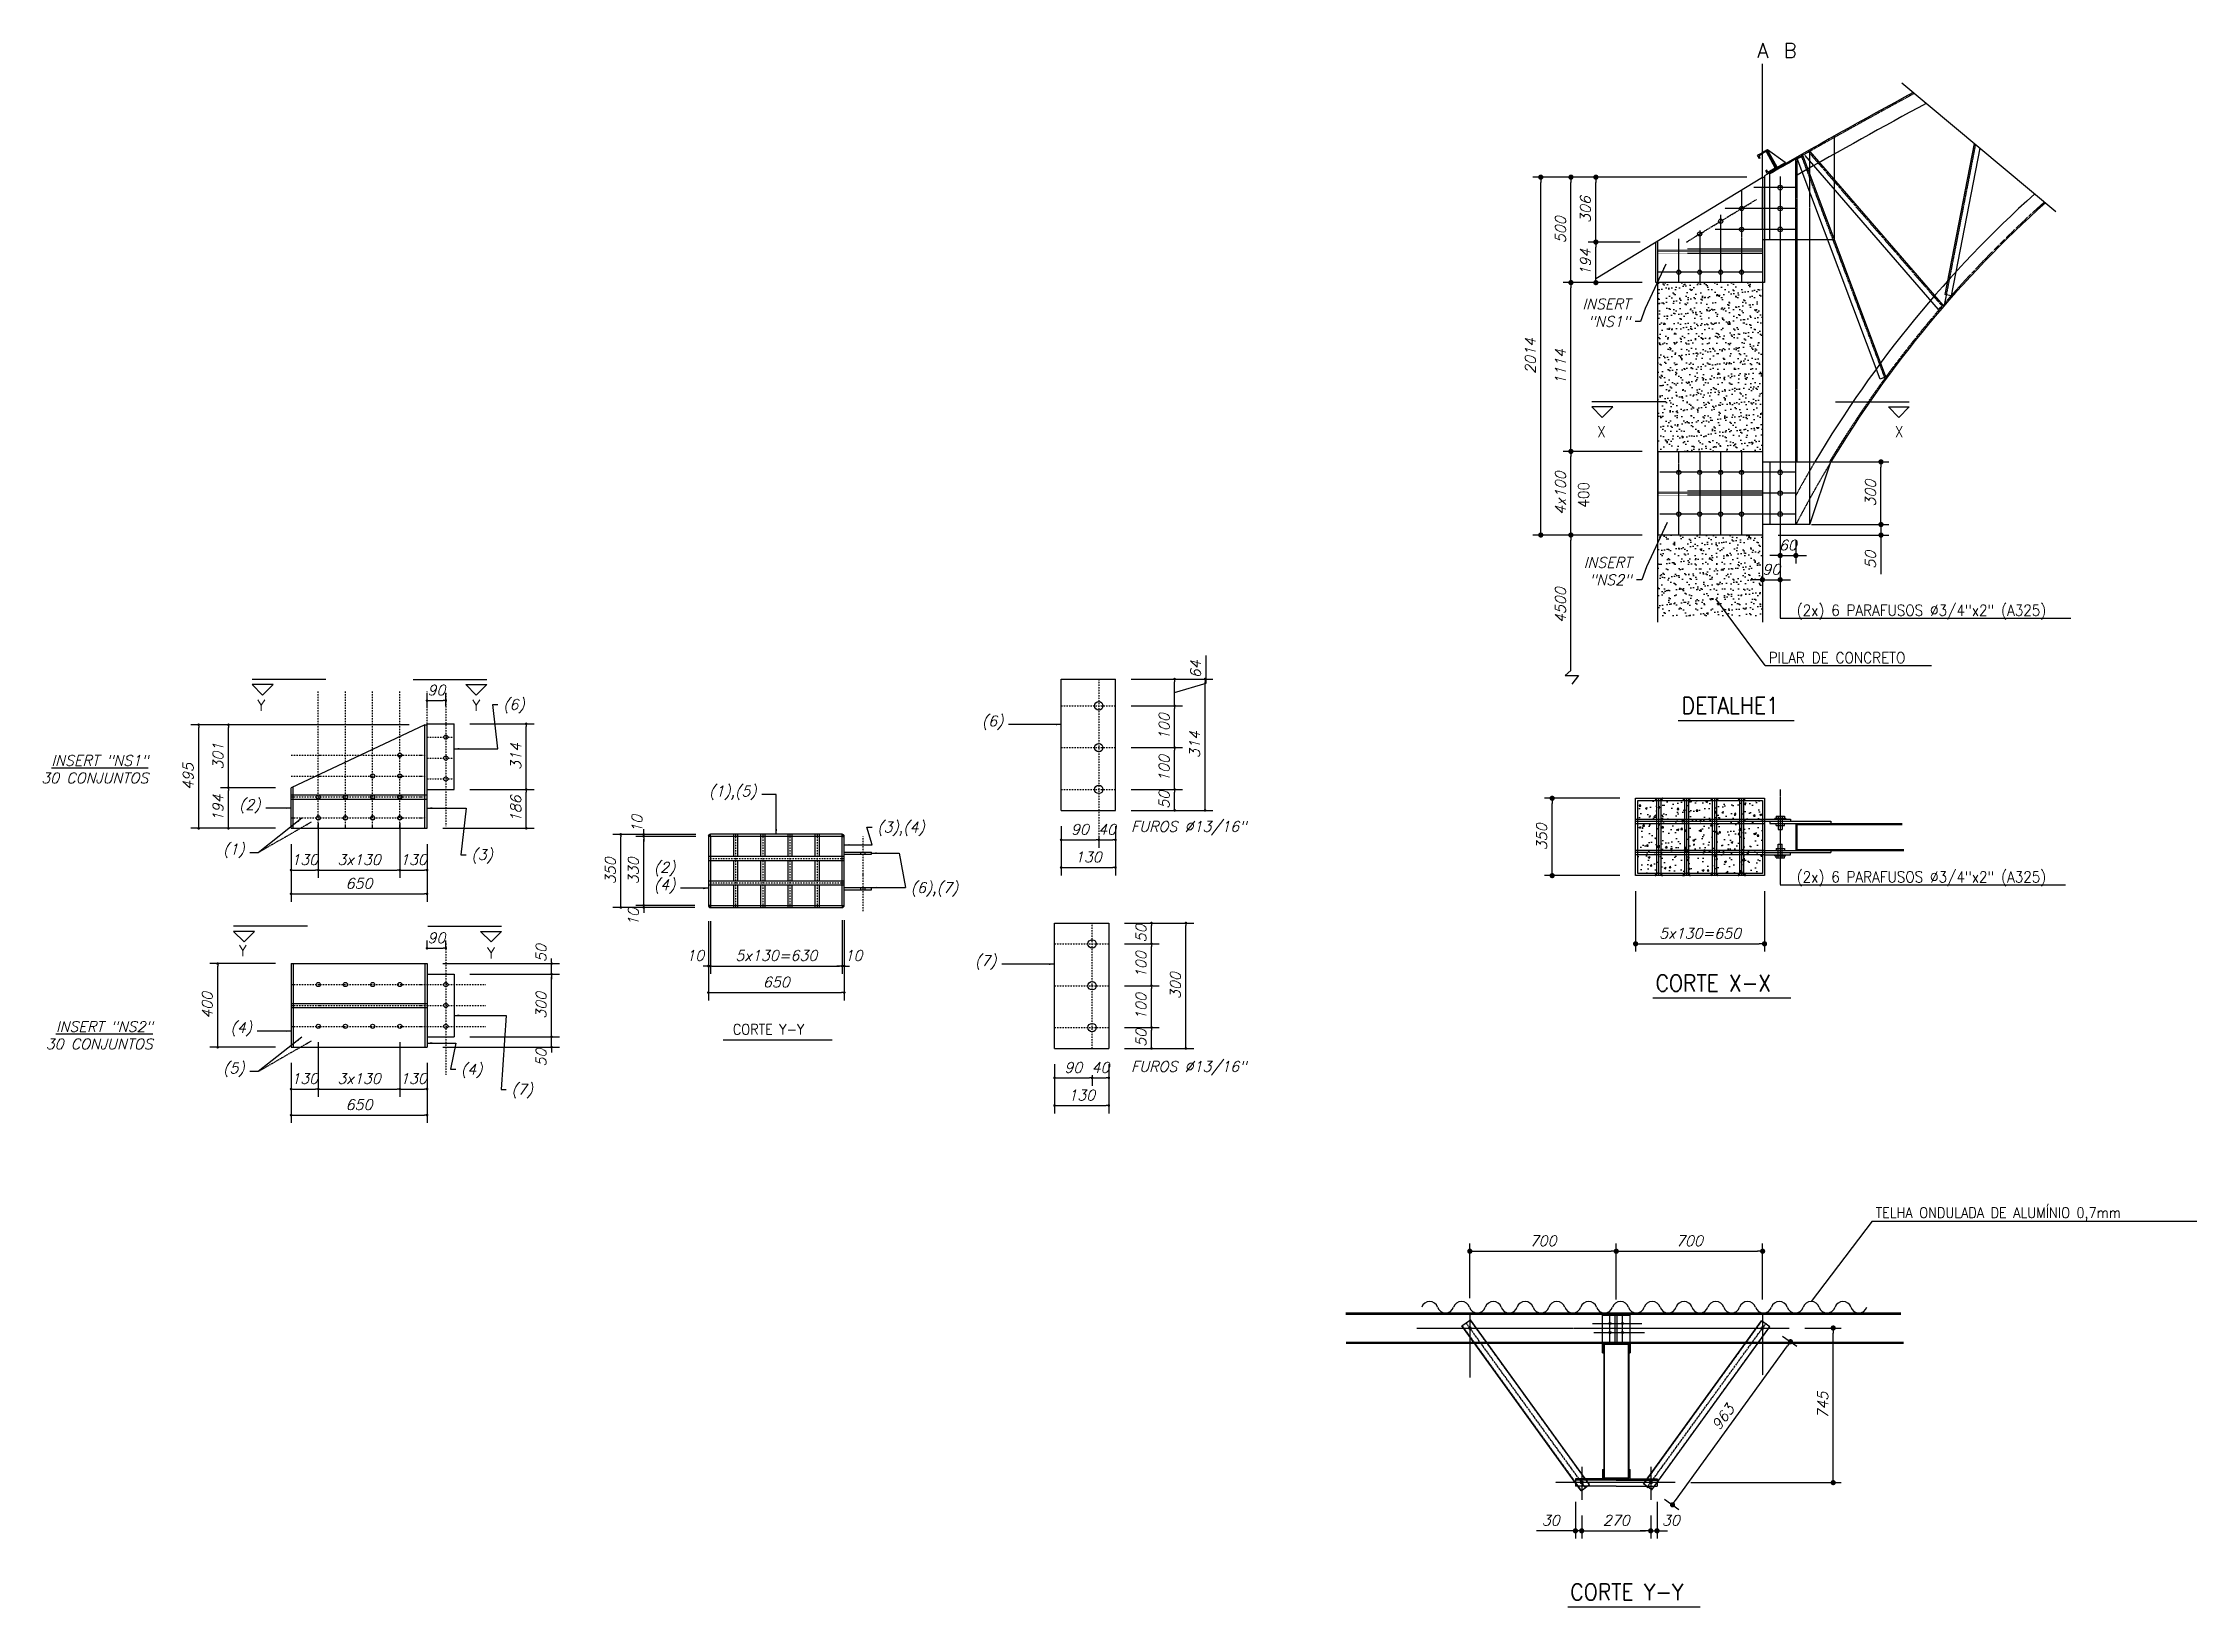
# Model space of a CAD drawing. Header units: millimetres. Extents: x -287396 to 401320, y -174247 to 142644.
# Drawn here: x 298324 to 401320, y 67839 to 142644 of the extents above; entities that cross this region are included whole.
import ezdxf
from ezdxf.enums import TextEntityAlignment as Align

# ---------------------------------------------------------------- set-up
doc = ezdxf.new("R2010")
doc.units = ezdxf.units.MM
doc.header["$LTSCALE"] = 2.5
for name, pattern in [('CENTER', [50.8, 31.75, -6.35, 6.35, -6.35]), ('DASHDOTX2', [50.8, 25.4, -12.7, 0, -12.7]), ('DASHED', [19.05, 12.7, -6.35]), ('DASHED2', [9.525, 6.35, -3.175]), ('HIDDEN', [0.375, 0.25, -0.125])]:
    doc.linetypes.add(name, pattern=pattern)
doc.layers.add('ESTMETÄLICA', color=1, linetype='Continuous')
doc.layers.add('Estrutura Aço Porticos', color=7, linetype='Continuous')
doc.styles.add('ROMANS', font='romans', dxfattribs={"oblique": 15})
doc.dimstyles.new('ESC.250', dxfattribs={"dimscale": 250, "dimtxt": 2, "dimasz": 1, "dimexe": 1.5, "dimexo": 3, "dimgap": 1, "dimtad": 1, "dimdec": 0, "dimtxsty": 'ROMANS', "dimblk": 'DOT', "dimcen": 1, "dimclrd": 2, "dimclre": 2, "dimadec": 4, "dimazin": 0, "dimtfac": 1, "dimtdec": 0, "dimtmove": 0, "dimatfit": 3, "dimfxl": 1, "dimarcsym": 0})

msp = doc.modelspace()

# ---------------------------------------------------------------- texts
at = {"style": 'ROMANS', "width": 0.9}
for s, height, p in [('X', 528, (372641.621, 123791.523)), ('X', 528, (386883.623, 123791.523)), ('(2x) 6 PARAFUSOS %%C3/4"x2" (A325)', 527.99995, (382182.841, 115246.706)), ('PILAR DE CONCRETO', 527.99995, (380841.747, 112979.803)), ('DETALHE1', 791.9999, (376686.151, 110557.317)), ('Y', 528, (308576.605, 110701.354)), ('Y', 528, (318858.603, 110701.354)), ('(2x) 6 PARAFUSOS %%C3/4"x2" (A325)', 527.99995, (382182.841, 102493.656)), ('Y', 528, (307694.521, 98961.543)), ('Y', 528, (319562.726, 98857.875)), ('CORTE X-X', 791.9999, (375431.404, 97282.443)), ('TELHA ONDULADA DE ALUMÍNIO 0,7mm', 500, (385956.038, 86450.227)), ('CORTE Y-Y', 791.9999, (371358.141, 68158.397))]:
    msp.add_text(s, height=height, dxfattribs=at).set_placement(p)
msp.add_text('400', height=527.9999, rotation=90, dxfattribs=at).set_placement((372258.871, 120423.181))
at = {"color": 7, "style": 'ROMANS', "width": 0.9}
msp.add_text('CORTE Y-Y', height=500, dxfattribs=at).set_placement((331308.432, 95216.849))
at = {"color": 7, "char_height": 500, "attachment_point": 9, "style": 'ROMANS'}
for s, insert in [('INSERT\\P  "NS1"', (374211.524, 129078.396)), ('INSERT\\P  "NS2"', (374274.093, 116716.357)), ('{\\LINSERT "NS1"\\P}30 CONJUNTOS', (303355.982, 107241.092)), ('(1)', (307962.986, 103666.745)), ('{\\LINSERT "NS2"\\P}30 CONJUNTOS', (303569.01, 94515.386)), ('(4)', (308314.084, 95135.212)), ('(5)', (307962.986, 93194.669))]:
    msp.add_mtext(s, dxfattribs=dict(at, insert=insert))
at = {"color": 7, "insert": (370886.204, 115749.984), "char_height": 500, "attachment_point": 5, "rotation": 90, "style": 'ROMANS'}
msp.add_mtext('4500', dxfattribs=at)
at = {"color": 7, "char_height": 500, "style": 'ROMANS'}
for s, insert, width, attachment_point in [('(6)', (320327.188, 111255.959), 1267.37096, 1), ('(6)', (344244.573, 109799.963), 1267.37096, 9), ('(1),(5)', (332443.045, 106444.276), 989.09098, 9), ('(2)', (308725.596, 105802.81), 301.52763, 9), ('(3),(4)', (338215.551, 105390.998), 989.09098, 1), ('FUROS %%C13/16"', (355863.795, 104752.768), 5793.7674, 9), ('(3)', (318805.954, 104072.306), 989.09098, 1), ('(2)\\P(4)', (328561.332, 101962.801), 3099.17975, 9), ('(6),(7)', (339816.37, 102495.494), 1267.37096, 1), ('(7)', (343915.11, 98332.874), 1267.37096, 9), ('(4)', (318305.922, 93808.228), 1095.84559, 1), ('FUROS %%C13/16"', (355863.795, 93272.753), 5793.7674, 9), ('(7)', (320722.809, 92843.313), 1267.37096, 1)]:
    msp.add_mtext(s, dxfattribs=dict(at, insert=insert, width=width, attachment_point=attachment_point))
at = {"layer": 'Estrutura Aço Porticos', "style": 'ROMANS'}
for s, p in [('A', (380566.003, 142294.201)), ('B', (381869.368, 142294.201))]:
    msp.add_text(s, height=700, dxfattribs=at).set_placement(p, align=Align.MIDDLE_CENTER)

# ---------------------------------------------------------------- blocks, each defined once
blk = doc.blocks.new('DOT')
at = {"color": 0, "linetype": 'ByBlock'}
blk.add_line((-0.5, 0), (-1, 0), dxfattribs=at)
at = {"color": 0, "linetype": 'ByBlock', "const_width": 0.5}
blk.add_lwpolyline([(-0.25, 0, 1), (0.25, 0, 1)], format="xyb", close=True, dxfattribs=at)
blk = doc.blocks.new('*D166')
at = {"color": 2, "lineweight": -2}
for p, q in [((374793, 123112), (371011, 123112)), ((371386, 119362), (371386, 122862)), ((374793, 119112), (371011, 119112))]:
    blk.add_line(p, q, dxfattribs=at)
at = {"layer": 'DEFPOINTS', "color": 0}
for p in [(371386, 123112), (375543, 123112), (375543, 119112)]:
    blk.add_point(p, dxfattribs=at)
at = {"color": 2, "lineweight": -2, "xscale": 250, "yscale": 250, "zscale": 250}
for p, rotation in [((371386, 123112), 90), ((371386, 119112), 270)]:
    blk.add_blockref('DOT', p, dxfattribs=dict(at, rotation=rotation))
at = {"color": 0, "insert": (370886, 121112), "char_height": 500, "attachment_point": 5, "rotation": 90, "style": 'ROMANS'}
blk.add_mtext('4x100', dxfattribs=at)
blk = doc.blocks.new('_Dot')
at = {"color": 0, "linetype": 'ByBlock', "lineweight": -2}
blk.add_line((-0.5, 0), (-1, 0), dxfattribs=at)
at = {"color": 0, "linetype": 'ByBlock', "const_width": 0.5}
blk.add_lwpolyline([(-0.25, 0, 1), (0.25, 0, 1)], format="xyb", close=True, dxfattribs=at)
blk = doc.blocks.new('*D167')
at = {"color": 2, "lineweight": -2}
for p, q in [((379793, 136231), (371011, 136231)), ((371386, 131436), (371386, 135981)), ((374693, 131186), (371011, 131186))]:
    blk.add_line(p, q, dxfattribs=at)
at = {"layer": 'DEFPOINTS', "color": 0}
for p in [(371386, 136231), (380543, 136231), (375443, 131186)]:
    blk.add_point(p, dxfattribs=at)
at = {"color": 2, "lineweight": -2, "xscale": 250, "yscale": 250, "zscale": 250}
for p, rotation in [((371386, 136231), 90), ((371386, 131186), 270)]:
    blk.add_blockref('DOT', p, dxfattribs=dict(at, rotation=rotation))
at = {"color": 0, "insert": (370886, 133709), "char_height": 500, "attachment_point": 5, "rotation": 90, "style": 'ROMANS'}
blk.add_mtext('500', dxfattribs=at)
blk = doc.blocks.new('*D168')
at = {"color": 2, "lineweight": -2}
for p, q in [((382982, 122612), (386587, 122612)), ((386212, 119862), (386212, 122362)), ((382893, 119612), (386587, 119612))]:
    blk.add_line(p, q, dxfattribs=at)
at = {"layer": 'DEFPOINTS', "color": 0}
for p in [(382232, 122612), (386212, 122612), (382143, 119612)]:
    blk.add_point(p, dxfattribs=at)
at = {"color": 2, "lineweight": -2, "xscale": 250, "yscale": 250, "zscale": 250}
for p, rotation in [((386212, 122612), 90), ((386212, 119612), 270)]:
    blk.add_blockref('DOT', p, dxfattribs=dict(at, rotation=rotation))
at = {"color": 0, "insert": (385712, 121112), "char_height": 500, "attachment_point": 5, "rotation": 90, "style": 'ROMANS'}
blk.add_mtext('300', dxfattribs=at)
blk = doc.blocks.new('*D169')
at = {"color": 2, "lineweight": -2}
for p, q in [((381393, 118862), (381393, 116598)), ((380543, 118362), (380543, 116598)), ((380293, 116973), (380043, 116973)), ((380543, 116973), (381393, 116973)), ((381643, 116973), (381893, 116973))]:
    blk.add_line(p, q, dxfattribs=at)
at = {"layer": 'DEFPOINTS', "color": 0}
for p in [(381393, 119612), (380543, 119112), (381393, 116973)]:
    blk.add_point(p, dxfattribs=at)
at = {"color": 2, "lineweight": -2, "xscale": 250, "yscale": 250, "zscale": 250}
blk.add_blockref('DOT', (380543, 116973), dxfattribs=at)
at = {"color": 2, "lineweight": -2, "xscale": 250, "yscale": 250, "zscale": 250, "rotation": 180}
blk.add_blockref('DOT', (381393, 116973), dxfattribs=at)
at = {"color": 0, "insert": (380968, 117473), "char_height": 500, "attachment_point": 5, "style": 'ROMANS'}
blk.add_mtext('90', dxfattribs=at)
blk = doc.blocks.new('*D170')
at = {"color": 2, "lineweight": -2}
for p, q in [((381393, 118862), (381393, 117756)), ((382143, 118862), (382143, 117756)), ((381143, 118131), (380893, 118131)), ((381393, 118131), (382143, 118131)), ((382393, 118131), (382643, 118131))]:
    blk.add_line(p, q, dxfattribs=at)
at = {"layer": 'DEFPOINTS', "color": 0}
for p in [(381393, 119612), (382143, 119612), (382143, 118131)]:
    blk.add_point(p, dxfattribs=at)
at = {"color": 2, "lineweight": -2, "xscale": 250, "yscale": 250, "zscale": 250}
blk.add_blockref('DOT', (381393, 118131), dxfattribs=at)
at = {"color": 2, "lineweight": -2, "xscale": 250, "yscale": 250, "zscale": 250, "rotation": 180}
blk.add_blockref('DOT', (382143, 118131), dxfattribs=at)
at = {"color": 0, "insert": (381760, 118631), "char_height": 500, "attachment_point": 5, "style": 'ROMANS'}
blk.add_mtext('60', dxfattribs=at)
blk = doc.blocks.new('*D171')
at = {"color": 2, "lineweight": -2}
for p, q in [((373727, 106521), (370114, 106521)), ((370489, 103071), (370489, 106271)), ((373727, 102821), (370114, 102821))]:
    blk.add_line(p, q, dxfattribs=at)
at = {"layer": 'DEFPOINTS', "color": 0}
for p in [(370489, 106521), (374477, 106521), (374477, 102821)]:
    blk.add_point(p, dxfattribs=at)
at = {"color": 2, "lineweight": -2, "xscale": 250, "yscale": 250, "zscale": 250}
for p, rotation in [((370489, 106521), 90), ((370489, 102821), 270)]:
    blk.add_blockref('DOT', p, dxfattribs=dict(at, rotation=rotation))
at = {"color": 0, "insert": (369989, 104671), "char_height": 500, "attachment_point": 5, "rotation": 90, "style": 'ROMANS'}
blk.add_mtext('350', dxfattribs=at)
blk = doc.blocks.new('*D172')
at = {"color": 2, "lineweight": -2}
for p, q in [((383554, 119612), (386588, 119612)), ((386213, 119862), (386213, 120112)), ((386213, 119612), (386213, 119112)), ((381293, 119112), (386588, 119112)), ((386213, 118862), (386213, 117244))]:
    blk.add_line(p, q, dxfattribs=at)
at = {"layer": 'DEFPOINTS', "color": 0}
for p in [(382804, 119612), (386213, 119612), (380543, 119112)]:
    blk.add_point(p, dxfattribs=at)
at = {"color": 2, "lineweight": -2, "xscale": 250, "yscale": 250, "zscale": 250}
for p, rotation in [((386213, 119612), 270), ((386213, 119112), 90)]:
    blk.add_blockref('DOT', p, dxfattribs=dict(at, rotation=rotation))
at = {"color": 0, "insert": (385713, 117928), "char_height": 500, "attachment_point": 5, "rotation": 90, "style": 'ROMANS'}
blk.add_mtext('50', dxfattribs=at)
blk = doc.blocks.new('*D173')
at = {"color": 2, "lineweight": -2}
for p, q in [((371602, 72861), (371602, 71105)), ((371902, 72208), (371902, 71105)), ((371352, 71480), (369734, 71480)), ((371902, 71480), (371602, 71480)), ((372152, 71480), (372402, 71480))]:
    blk.add_line(p, q, dxfattribs=at)
at = {"layer": 'DEFPOINTS', "color": 0}
for p in [(371602, 73611), (371902, 72958), (371902, 71480)]:
    blk.add_point(p, dxfattribs=at)
at = {"color": 2, "lineweight": -2, "xscale": 250, "yscale": 250, "zscale": 250}
blk.add_blockref('DOT', (371602, 71480), dxfattribs=at)
at = {"color": 2, "lineweight": -2, "xscale": 250, "yscale": 250, "zscale": 250, "rotation": 180}
blk.add_blockref('DOT', (371902, 71480), dxfattribs=at)
at = {"color": 0, "insert": (370418, 71980), "char_height": 500, "attachment_point": 5, "style": 'ROMANS'}
blk.add_mtext('30', dxfattribs=at)
blk = doc.blocks.new('*D174')
at = {"color": 2, "lineweight": -2}
for p, q in [((371902, 72208), (371902, 71105)), ((375202, 72208), (375202, 71105)), ((372152, 71480), (374952, 71480))]:
    blk.add_line(p, q, dxfattribs=at)
at = {"layer": 'DEFPOINTS', "color": 0}
for p in [(371902, 72958), (375202, 72958), (375202, 71480)]:
    blk.add_point(p, dxfattribs=at)
at = {"color": 2, "lineweight": -2, "xscale": 250, "yscale": 250, "zscale": 250, "rotation": 180}
blk.add_blockref('DOT', (371902, 71480), dxfattribs=at)
at = {"color": 2, "lineweight": -2, "xscale": 250, "yscale": 250, "zscale": 250}
blk.add_blockref('DOT', (375202, 71480), dxfattribs=at)
at = {"color": 0, "insert": (373552, 71980), "char_height": 500, "attachment_point": 5, "style": 'ROMANS'}
blk.add_mtext('270', dxfattribs=at)
blk = doc.blocks.new('*D175')
at = {"color": 2, "lineweight": -2}
for p, q in [((375202, 72208), (375202, 71105)), ((375502, 72861), (375502, 71105)), ((374952, 71480), (374702, 71480)), ((375202, 71480), (375502, 71480)), ((375752, 71480), (376002, 71480))]:
    blk.add_line(p, q, dxfattribs=at)
at = {"layer": 'DEFPOINTS', "color": 0}
for p in [(375502, 73611), (375202, 72958), (375502, 71480)]:
    blk.add_point(p, dxfattribs=at)
at = {"color": 2, "lineweight": -2, "xscale": 250, "yscale": 250, "zscale": 250}
blk.add_blockref('DOT', (375202, 71480), dxfattribs=at)
at = {"color": 2, "lineweight": -2, "xscale": 250, "yscale": 250, "zscale": 250, "rotation": 180}
blk.add_blockref('DOT', (375502, 71480), dxfattribs=at)
at = {"color": 0, "insert": (376165, 71980), "char_height": 500, "attachment_point": 5, "style": 'ROMANS'}
blk.add_mtext('30', dxfattribs=at)
blk = doc.blocks.new('*D176')
at = {"color": 2, "lineweight": -2}
for p, q in [((382576, 81181), (384305, 81181)), ((383930, 74036), (383930, 80931)), ((377119, 73786), (384305, 73786))]:
    blk.add_line(p, q, dxfattribs=at)
at = {"layer": 'DEFPOINTS', "color": 0}
for p in [(381826, 81181), (383930, 81181), (376369, 73786)]:
    blk.add_point(p, dxfattribs=at)
at = {"color": 2, "lineweight": -2, "xscale": 250, "yscale": 250, "zscale": 250}
for p, rotation in [((383930, 81181), 90), ((383930, 73786), 270)]:
    blk.add_blockref('DOT', p, dxfattribs=dict(at, rotation=rotation))
at = {"color": 0, "insert": (383430, 77483), "char_height": 500, "attachment_point": 5, "rotation": 90, "style": 'ROMANS'}
blk.add_mtext('745', dxfattribs=at)
blk = doc.blocks.new('*D177')
at = {"color": 2, "lineweight": -2}
for p, q in [((366552, 82601), (366552, 85229)), ((366802, 84854), (373302, 84854)), ((373552, 82551), (373552, 85229))]:
    blk.add_line(p, q, dxfattribs=at)
at = {"layer": 'DEFPOINTS', "color": 0}
for p in [(373552, 84854), (366552, 81851), (373552, 81801)]:
    blk.add_point(p, dxfattribs=at)
at = {"color": 2, "lineweight": -2, "xscale": 250, "yscale": 250, "zscale": 250, "rotation": 180}
blk.add_blockref('DOT', (366552, 84854), dxfattribs=at)
at = {"color": 2, "lineweight": -2, "xscale": 250, "yscale": 250, "zscale": 250}
blk.add_blockref('DOT', (373552, 84854), dxfattribs=at)
at = {"color": 0, "insert": (370052, 85354), "char_height": 500, "attachment_point": 5, "style": 'ROMANS'}
blk.add_mtext('700', dxfattribs=at)
blk = doc.blocks.new('*D178')
at = {"color": 2, "lineweight": -2}
for p, q in [((373552, 82601), (373552, 85229)), ((373802, 84854), (380302, 84854)), ((380552, 82551), (380552, 85229))]:
    blk.add_line(p, q, dxfattribs=at)
at = {"layer": 'DEFPOINTS', "color": 0}
for p in [(380552, 84854), (373552, 81851), (380552, 81801)]:
    blk.add_point(p, dxfattribs=at)
at = {"color": 2, "lineweight": -2, "xscale": 250, "yscale": 250, "zscale": 250, "rotation": 180}
blk.add_blockref('DOT', (373552, 84854), dxfattribs=at)
at = {"color": 2, "lineweight": -2, "xscale": 250, "yscale": 250, "zscale": 250}
blk.add_blockref('DOT', (380552, 84854), dxfattribs=at)
at = {"color": 0, "insert": (377052, 85354), "char_height": 500, "attachment_point": 5, "style": 'ROMANS'}
blk.add_mtext('700', dxfattribs=at)
blk = doc.blocks.new('*D182')
at = {"color": 2, "lineweight": -2}
for p, q in [((381509, 80798), (382188, 80307)), ((376388, 72929), (381737, 80324)), ((375866, 72997), (376545, 72506))]:
    blk.add_line(p, q, dxfattribs=at)
at = {"layer": 'DEFPOINTS', "color": 0}
for p in [(380901, 81237), (381884, 80526), (375259, 73437)]:
    blk.add_point(p, dxfattribs=at)
at = {"color": 2, "lineweight": -2, "xscale": 250, "yscale": 250, "zscale": 250}
for p, rotation in [((381884, 80526), 54.11883757673334), ((376241, 72726), 234.1188375767333)]:
    blk.add_blockref('DOT', p, dxfattribs=dict(at, rotation=rotation))
at = {"color": 0, "insert": (378657, 76919), "char_height": 500, "attachment_point": 5, "rotation": 54.11884, "style": 'ROMANS'}
blk.add_mtext('963', dxfattribs=at)
blk = doc.blocks.new('*D183')
at = {"color": 2, "lineweight": -2}
for p, q in [((374477, 102071), (374477, 99184)), ((380643, 102071), (380643, 99184)), ((374727, 99559), (380393, 99559))]:
    blk.add_line(p, q, dxfattribs=at)
at = {"layer": 'DEFPOINTS', "color": 0}
for p in [(374477, 102821), (380643, 102821), (380643, 99559)]:
    blk.add_point(p, dxfattribs=at)
at = {"color": 2, "lineweight": -2, "xscale": 250, "yscale": 250, "zscale": 250, "rotation": 180}
blk.add_blockref('DOT', (374477, 99559), dxfattribs=at)
at = {"color": 2, "lineweight": -2, "xscale": 250, "yscale": 250, "zscale": 250}
blk.add_blockref('DOT', (380643, 99559), dxfattribs=at)
at = {"color": 0, "insert": (377560, 100059), "char_height": 500, "attachment_point": 5, "style": 'ROMANS'}
blk.add_mtext('5x130=650', dxfattribs=at)
blk = doc.blocks.new('*D184')
at = {"color": 2, "lineweight": -2}
for p, q in [((374693, 133125), (372204, 133125)), ((372579, 131436), (372579, 132875)), ((374693, 131186), (372204, 131186))]:
    blk.add_line(p, q, dxfattribs=at)
at = {"layer": 'DEFPOINTS', "color": 0}
for p in [(372579, 133125), (375443, 133125), (375443, 131186)]:
    blk.add_point(p, dxfattribs=at)
at = {"color": 2, "lineweight": -2, "xscale": 250, "yscale": 250, "zscale": 250}
for p, rotation in [((372579, 133125), 90), ((372579, 131186), 270)]:
    blk.add_blockref('DOT', p, dxfattribs=dict(at, rotation=rotation))
at = {"color": 0, "insert": (372079, 132156), "char_height": 500, "attachment_point": 5, "rotation": 90, "style": 'ROMANS'}
blk.add_mtext('194', dxfattribs=at)
blk = doc.blocks.new('*D185')
at = {"color": 2, "lineweight": -2}
for p, q in [((379793, 136231), (372204, 136231)), ((372579, 133375), (372579, 135981)), ((374693, 133125), (372204, 133125))]:
    blk.add_line(p, q, dxfattribs=at)
at = {"layer": 'DEFPOINTS', "color": 0}
for p in [(372579, 136231), (380543, 136231), (375443, 133125)]:
    blk.add_point(p, dxfattribs=at)
at = {"color": 2, "lineweight": -2, "xscale": 250, "yscale": 250, "zscale": 250}
for p, rotation in [((372579, 136231), 90), ((372579, 133125), 270)]:
    blk.add_blockref('DOT', p, dxfattribs=dict(at, rotation=rotation))
at = {"color": 0, "insert": (372079, 134678), "char_height": 500, "attachment_point": 5, "rotation": 90, "style": 'ROMANS'}
blk.add_mtext('306', dxfattribs=at)
blk = doc.blocks.new('*D187')
at = {"color": 2, "lineweight": -2}
for p, q in [((379793, 136231), (369569, 136231)), ((369944, 119362), (369944, 135981)), ((374793, 119112), (369569, 119112))]:
    blk.add_line(p, q, dxfattribs=at)
at = {"layer": 'DEFPOINTS', "color": 0}
for p in [(369944, 136231), (380543, 136231), (375543, 119112)]:
    blk.add_point(p, dxfattribs=at)
at = {"color": 2, "lineweight": -2, "xscale": 250, "yscale": 250, "zscale": 250}
for p, rotation in [((369944, 136231), 90), ((369944, 119112), 270)]:
    blk.add_blockref('DOT', p, dxfattribs=dict(at, rotation=rotation))
at = {"color": 0, "insert": (369444, 127672), "char_height": 500, "attachment_point": 5, "rotation": 90, "style": 'ROMANS'}
blk.add_mtext('2014', dxfattribs=at)
blk = doc.blocks.new('*D188')
at = {"color": 2, "lineweight": -2}
for p, q in [((374793, 131186), (371011, 131186)), ((371386, 123362), (371386, 130936)), ((374793, 123112), (371011, 123112))]:
    blk.add_line(p, q, dxfattribs=at)
at = {"layer": 'DEFPOINTS', "color": 0}
for p in [(371386, 131186), (375543, 131186), (375543, 123112)]:
    blk.add_point(p, dxfattribs=at)
at = {"color": 2, "lineweight": -2, "xscale": 250, "yscale": 250, "zscale": 250}
for p, rotation in [((371386, 131186), 90), ((371386, 123112), 270)]:
    blk.add_blockref('DOT', p, dxfattribs=dict(at, rotation=rotation))
at = {"color": 0, "insert": (370886, 127149), "char_height": 500, "attachment_point": 5, "rotation": 90, "style": 'ROMANS'}
blk.add_mtext('1114', dxfattribs=at)
blk = doc.blocks.new('*D189')
at = {"color": 2, "lineweight": -2}
for p, q in [((309434, 107023), (306812, 107023)), ((307187, 105208), (307187, 106898)), ((309434, 105083), (306812, 105083))]:
    blk.add_line(p, q, dxfattribs=at)
at = {"layer": 'DEFPOINTS', "color": 0}
for p in [(307187, 107023), (310184, 107023), (310184, 105083)]:
    blk.add_point(p, dxfattribs=at)
at = {"color": 2, "lineweight": -2, "xscale": 125, "yscale": 125, "zscale": 125}
for p, rotation in [((307187, 107023), 90), ((307187, 105083), 270)]:
    blk.add_blockref('DOT', p, dxfattribs=dict(at, rotation=rotation))
at = {"color": 0, "insert": (306687, 106053), "char_height": 500, "attachment_point": 5, "rotation": 90, "style": 'ROMANS'}
blk.add_mtext('194', dxfattribs=at)
blk = doc.blocks.new('*D190')
at = {"color": 2, "lineweight": -2}
for p, q in [((315834, 110036), (306812, 110036)), ((307187, 107148), (307187, 109911)), ((309434, 107023), (306812, 107023))]:
    blk.add_line(p, q, dxfattribs=at)
at = {"layer": 'DEFPOINTS', "color": 0}
for p in [(307187, 110036), (316584, 110036), (310184, 107023)]:
    blk.add_point(p, dxfattribs=at)
at = {"color": 2, "lineweight": -2, "xscale": 125, "yscale": 125, "zscale": 125}
for p, rotation in [((307187, 110036), 90), ((307187, 107023), 270)]:
    blk.add_blockref('DOT', p, dxfattribs=dict(at, rotation=rotation))
at = {"color": 0, "insert": (306687, 108529), "char_height": 500, "attachment_point": 5, "rotation": 90, "style": 'ROMANS'}
blk.add_mtext('301', dxfattribs=at)
blk = doc.blocks.new('*D191')
at = {"color": 2, "lineweight": -2}
for p, q in [((315834, 110036), (305390, 110036)), ((305765, 105208), (305765, 109911)), ((309434, 105083), (305390, 105083))]:
    blk.add_line(p, q, dxfattribs=at)
at = {"layer": 'DEFPOINTS', "color": 0}
for p in [(305765, 110036), (316584, 110036), (310184, 105083)]:
    blk.add_point(p, dxfattribs=at)
at = {"color": 2, "lineweight": -2, "xscale": 125, "yscale": 125, "zscale": 125}
for p, rotation in [((305765, 110036), 90), ((305765, 105083), 270)]:
    blk.add_blockref('DOT', p, dxfattribs=dict(at, rotation=rotation))
at = {"color": 0, "insert": (305265, 107559), "char_height": 500, "attachment_point": 5, "rotation": 90, "style": 'ROMANS'}
blk.add_mtext('495', dxfattribs=at)
blk = doc.blocks.new('*D192')
at = {"color": 2, "lineweight": -2}
for p, q in [((310184, 104333), (310184, 101573)), ((316684, 104333), (316684, 101573)), ((310309, 101948), (316559, 101948))]:
    blk.add_line(p, q, dxfattribs=at)
at = {"layer": 'DEFPOINTS', "color": 0}
for p in [(310184, 105083), (316684, 105083), (316684, 101948)]:
    blk.add_point(p, dxfattribs=at)
at = {"color": 2, "lineweight": -2, "xscale": 125, "yscale": 125, "zscale": 125, "rotation": 180}
blk.add_blockref('DOT', (310184, 101948), dxfattribs=at)
at = {"color": 2, "lineweight": -2, "xscale": 125, "yscale": 125, "zscale": 125}
blk.add_blockref('DOT', (316684, 101948), dxfattribs=at)
at = {"color": 0, "insert": (313434, 102448), "char_height": 500, "attachment_point": 5, "style": 'ROMANS'}
blk.add_mtext('650', dxfattribs=at)
blk = doc.blocks.new('*D193')
at = {"color": 2, "lineweight": -2}
for p, q in [((318734, 106943), (321804, 106943)), ((321429, 105208), (321429, 106818)), ((317434, 105083), (321804, 105083))]:
    blk.add_line(p, q, dxfattribs=at)
at = {"layer": 'DEFPOINTS', "color": 0}
for p in [(317984, 106943), (321429, 106943), (316684, 105083)]:
    blk.add_point(p, dxfattribs=at)
at = {"color": 2, "lineweight": -2, "xscale": 125, "yscale": 125, "zscale": 125}
for p, rotation in [((321429, 106943), 90), ((321429, 105083), 270)]:
    blk.add_blockref('DOT', p, dxfattribs=dict(at, rotation=rotation))
at = {"color": 0, "insert": (320929, 106013), "char_height": 500, "attachment_point": 5, "rotation": 90, "style": 'ROMANS'}
blk.add_mtext('186', dxfattribs=at)
blk = doc.blocks.new('*D194')
at = {"color": 2, "lineweight": -2}
for p, q in [((318734, 110083), (321804, 110083)), ((321429, 107068), (321429, 109958)), ((318734, 106943), (321804, 106943))]:
    blk.add_line(p, q, dxfattribs=at)
at = {"layer": 'DEFPOINTS', "color": 0}
for p in [(317984, 110083), (321429, 110083), (317984, 106943)]:
    blk.add_point(p, dxfattribs=at)
at = {"color": 2, "lineweight": -2, "xscale": 125, "yscale": 125, "zscale": 125}
for p, rotation in [((321429, 110083), 90), ((321429, 106943), 270)]:
    blk.add_blockref('DOT', p, dxfattribs=dict(at, rotation=rotation))
at = {"color": 0, "insert": (320929, 108513), "char_height": 500, "attachment_point": 5, "rotation": 90, "style": 'ROMANS'}
blk.add_mtext('314', dxfattribs=at)
blk = doc.blocks.new('*D195')
at = {"color": 2, "lineweight": -2}
for p, q in [((310184, 93861), (310184, 90990)), ((316684, 93861), (316684, 90990)), ((310309, 91365), (316559, 91365))]:
    blk.add_line(p, q, dxfattribs=at)
at = {"layer": 'DEFPOINTS', "color": 0}
for p in [(310184, 94611), (316684, 94611), (316684, 91365)]:
    blk.add_point(p, dxfattribs=at)
at = {"color": 2, "lineweight": -2, "xscale": 125, "yscale": 125, "zscale": 125, "rotation": 180}
blk.add_blockref('DOT', (310184, 91365), dxfattribs=at)
at = {"color": 2, "lineweight": -2, "xscale": 125, "yscale": 125, "zscale": 125}
blk.add_blockref('DOT', (316684, 91365), dxfattribs=at)
at = {"color": 0, "insert": (313434, 91865), "char_height": 500, "attachment_point": 5, "style": 'ROMANS'}
blk.add_mtext('650', dxfattribs=at)
blk = doc.blocks.new('*D196')
at = {"color": 2, "lineweight": -2}
for p, q in [((311484, 94861), (311484, 92238)), ((310184, 93861), (310184, 92238)), ((310309, 92613), (311359, 92613))]:
    blk.add_line(p, q, dxfattribs=at)
at = {"layer": 'DEFPOINTS', "color": 0}
for p in [(311484, 95611), (310184, 94611), (311484, 92613)]:
    blk.add_point(p, dxfattribs=at)
at = {"color": 2, "lineweight": -2, "xscale": 125, "yscale": 125, "zscale": 125, "rotation": 180}
blk.add_blockref('DOT', (310184, 92613), dxfattribs=at)
at = {"color": 2, "lineweight": -2, "xscale": 125, "yscale": 125, "zscale": 125}
blk.add_blockref('DOT', (311484, 92613), dxfattribs=at)
at = {"color": 0, "insert": (310834, 93113), "char_height": 500, "attachment_point": 5, "style": 'ROMANS'}
blk.add_mtext('130', dxfattribs=at)
blk = doc.blocks.new('*D197')
at = {"color": 2, "lineweight": -2}
for p, q in [((311484, 94861), (311484, 92238)), ((315384, 94861), (315384, 92238)), ((311609, 92613), (315259, 92613))]:
    blk.add_line(p, q, dxfattribs=at)
at = {"layer": 'DEFPOINTS', "color": 0}
for p in [(311484, 95611), (315384, 95611), (315384, 92613)]:
    blk.add_point(p, dxfattribs=at)
at = {"color": 2, "lineweight": -2, "xscale": 125, "yscale": 125, "zscale": 125, "rotation": 180}
blk.add_blockref('DOT', (311484, 92613), dxfattribs=at)
at = {"color": 2, "lineweight": -2, "xscale": 125, "yscale": 125, "zscale": 125}
blk.add_blockref('DOT', (315384, 92613), dxfattribs=at)
at = {"color": 0, "insert": (313434, 93113), "char_height": 500, "attachment_point": 5, "style": 'ROMANS'}
blk.add_mtext('3x130', dxfattribs=at)
blk = doc.blocks.new('*D198')
at = {"color": 2, "lineweight": -2}
for p, q in [((315384, 94861), (315384, 92238)), ((316684, 93861), (316684, 92238)), ((315509, 92613), (316559, 92613))]:
    blk.add_line(p, q, dxfattribs=at)
at = {"layer": 'DEFPOINTS', "color": 0}
for p in [(315384, 95611), (316684, 94611), (316684, 92613)]:
    blk.add_point(p, dxfattribs=at)
at = {"color": 2, "lineweight": -2, "xscale": 125, "yscale": 125, "zscale": 125, "rotation": 180}
blk.add_blockref('DOT', (315384, 92613), dxfattribs=at)
at = {"color": 2, "lineweight": -2, "xscale": 125, "yscale": 125, "zscale": 125}
blk.add_blockref('DOT', (316684, 92613), dxfattribs=at)
at = {"color": 0, "insert": (316034, 93113), "char_height": 500, "attachment_point": 5, "style": 'ROMANS'}
blk.add_mtext('130', dxfattribs=at)
blk = doc.blocks.new('*D199')
at = {"color": 2, "lineweight": -2}
for p, q in [((318734, 95111), (323014, 95111)), ((322639, 95236), (322639, 95361)), ((322639, 94611), (322639, 95111)), ((317434, 94611), (323014, 94611)), ((322639, 94486), (322639, 94361))]:
    blk.add_line(p, q, dxfattribs=at)
at = {"layer": 'DEFPOINTS', "color": 0}
for p in [(317984, 95111), (322639, 95111), (316684, 94611)]:
    blk.add_point(p, dxfattribs=at)
at = {"color": 2, "lineweight": -2, "xscale": 125, "yscale": 125, "zscale": 125}
for p, rotation in [((322639, 95111), 270), ((322639, 94611), 90)]:
    blk.add_blockref('DOT', p, dxfattribs=dict(at, rotation=rotation))
at = {"color": 0, "insert": (322139, 94111), "char_height": 500, "attachment_point": 5, "rotation": 90, "style": 'ROMANS'}
blk.add_mtext('50', dxfattribs=at)
blk = doc.blocks.new('*D200')
at = {"color": 2, "lineweight": -2}
for p, q in [((318734, 98111), (323014, 98111)), ((322639, 95236), (322639, 97986)), ((318734, 95111), (323014, 95111))]:
    blk.add_line(p, q, dxfattribs=at)
at = {"layer": 'DEFPOINTS', "color": 0}
for p in [(317984, 98111), (322639, 98111), (317984, 95111)]:
    blk.add_point(p, dxfattribs=at)
at = {"color": 2, "lineweight": -2, "xscale": 125, "yscale": 125, "zscale": 125}
for p, rotation in [((322639, 98111), 90), ((322639, 95111), 270)]:
    blk.add_blockref('DOT', p, dxfattribs=dict(at, rotation=rotation))
at = {"color": 0, "insert": (322139, 96611), "char_height": 500, "attachment_point": 5, "rotation": 90, "style": 'ROMANS'}
blk.add_mtext('300', dxfattribs=at)
blk = doc.blocks.new('*D201')
at = {"color": 2, "lineweight": -2}
for p, q in [((317434, 98611), (323014, 98611)), ((318734, 98111), (323014, 98111)), ((322639, 98736), (322639, 98861)), ((322639, 98111), (322639, 98611)), ((322639, 97986), (322639, 97861))]:
    blk.add_line(p, q, dxfattribs=at)
at = {"layer": 'DEFPOINTS', "color": 0}
for p in [(316684, 98611), (317984, 98111), (322639, 98611)]:
    blk.add_point(p, dxfattribs=at)
at = {"color": 2, "lineweight": -2, "xscale": 125, "yscale": 125, "zscale": 125}
for p, rotation in [((322639, 98611), 270), ((322639, 98111), 90)]:
    blk.add_blockref('DOT', p, dxfattribs=dict(at, rotation=rotation))
at = {"color": 0, "insert": (322139, 99111), "char_height": 500, "attachment_point": 5, "rotation": 90, "style": 'ROMANS'}
blk.add_mtext('50', dxfattribs=at)
blk = doc.blocks.new('*D202')
at = {"color": 2, "lineweight": -2}
for p, q in [((311484, 105333), (311484, 102710)), ((310184, 104333), (310184, 102710)), ((310309, 103085), (311359, 103085))]:
    blk.add_line(p, q, dxfattribs=at)
at = {"layer": 'DEFPOINTS', "color": 0}
for p in [(310184, 105083), (311484, 106083), (311484, 103085)]:
    blk.add_point(p, dxfattribs=at)
at = {"color": 2, "lineweight": -2, "xscale": 125, "yscale": 125, "zscale": 125, "rotation": 180}
blk.add_blockref('DOT', (310184, 103085), dxfattribs=at)
at = {"color": 2, "lineweight": -2, "xscale": 125, "yscale": 125, "zscale": 125}
blk.add_blockref('DOT', (311484, 103085), dxfattribs=at)
at = {"color": 0, "insert": (310834, 103585), "char_height": 500, "attachment_point": 5, "style": 'ROMANS'}
blk.add_mtext('130', dxfattribs=at)
blk = doc.blocks.new('*D203')
at = {"color": 2, "lineweight": -2}
for p, q in [((311484, 105333), (311484, 102710)), ((315384, 105333), (315384, 102710)), ((311609, 103085), (315259, 103085))]:
    blk.add_line(p, q, dxfattribs=at)
at = {"layer": 'DEFPOINTS', "color": 0}
for p in [(311484, 106083), (315384, 106083), (315384, 103085)]:
    blk.add_point(p, dxfattribs=at)
at = {"color": 2, "lineweight": -2, "xscale": 125, "yscale": 125, "zscale": 125, "rotation": 180}
blk.add_blockref('DOT', (311484, 103085), dxfattribs=at)
at = {"color": 2, "lineweight": -2, "xscale": 125, "yscale": 125, "zscale": 125}
blk.add_blockref('DOT', (315384, 103085), dxfattribs=at)
at = {"color": 0, "insert": (313434, 103585), "char_height": 500, "attachment_point": 5, "style": 'ROMANS'}
blk.add_mtext('3x130', dxfattribs=at)
blk = doc.blocks.new('*D204')
at = {"color": 2, "lineweight": -2}
for p, q in [((315384, 105333), (315384, 102710)), ((316684, 104333), (316684, 102710)), ((315509, 103085), (316559, 103085))]:
    blk.add_line(p, q, dxfattribs=at)
at = {"layer": 'DEFPOINTS', "color": 0}
for p in [(315384, 106083), (316684, 105083), (316684, 103085)]:
    blk.add_point(p, dxfattribs=at)
at = {"color": 2, "lineweight": -2, "xscale": 125, "yscale": 125, "zscale": 125, "rotation": 180}
blk.add_blockref('DOT', (315384, 103085), dxfattribs=at)
at = {"color": 2, "lineweight": -2, "xscale": 125, "yscale": 125, "zscale": 125}
blk.add_blockref('DOT', (316684, 103085), dxfattribs=at)
at = {"color": 0, "insert": (316034, 103585), "char_height": 500, "attachment_point": 5, "style": 'ROMANS'}
blk.add_mtext('130', dxfattribs=at)
blk = doc.blocks.new('*D205')
at = {"color": 2, "lineweight": -2}
for p, q in [((330137, 100645), (330137, 98122)), ((330237, 100645), (330237, 98122)), ((330012, 98497), (329887, 98497)), ((330137, 98497), (330237, 98497)), ((330362, 98497), (330487, 98497))]:
    blk.add_line(p, q, dxfattribs=at)
at = {"layer": 'DEFPOINTS', "color": 0}
for p in [(330137, 101395), (330237, 101395), (330237, 98497)]:
    blk.add_point(p, dxfattribs=at)
at = {"color": 2, "lineweight": -2, "xscale": 125, "yscale": 125, "zscale": 125}
blk.add_blockref('DOT', (330137, 98497), dxfattribs=at)
at = {"color": 2, "lineweight": -2, "xscale": 125, "yscale": 125, "zscale": 125, "rotation": 180}
blk.add_blockref('DOT', (330237, 98497), dxfattribs=at)
at = {"color": 0, "insert": (329509, 98997), "char_height": 500, "attachment_point": 5, "style": 'ROMANS'}
blk.add_mtext('10', dxfattribs=at)
blk = doc.blocks.new('*D206')
at = {"color": 2, "lineweight": -2}
for p, q in [((330237, 100645), (330237, 98122)), ((336537, 100695), (336537, 98122)), ((330362, 98497), (336412, 98497))]:
    blk.add_line(p, q, dxfattribs=at)
at = {"layer": 'DEFPOINTS', "color": 0}
for p in [(330237, 101395), (336537, 101445), (336537, 98497)]:
    blk.add_point(p, dxfattribs=at)
at = {"color": 2, "lineweight": -2, "xscale": 125, "yscale": 125, "zscale": 125, "rotation": 180}
blk.add_blockref('DOT', (330237, 98497), dxfattribs=at)
at = {"color": 2, "lineweight": -2, "xscale": 125, "yscale": 125, "zscale": 125}
blk.add_blockref('DOT', (336537, 98497), dxfattribs=at)
at = {"color": 0, "insert": (333387, 98997), "char_height": 500, "attachment_point": 5, "style": 'ROMANS'}
blk.add_mtext('5x130=630', dxfattribs=at)
blk = doc.blocks.new('*D207')
at = {"color": 2, "lineweight": -2}
for p, q in [((336537, 100695), (336537, 98122)), ((336637, 100695), (336637, 98122)), ((336412, 98497), (336287, 98497)), ((336537, 98497), (336637, 98497)), ((336762, 98497), (336887, 98497))]:
    blk.add_line(p, q, dxfattribs=at)
at = {"layer": 'DEFPOINTS', "color": 0}
for p in [(336537, 101445), (336637, 101445), (336637, 98497)]:
    blk.add_point(p, dxfattribs=at)
at = {"color": 2, "lineweight": -2, "xscale": 125, "yscale": 125, "zscale": 125}
blk.add_blockref('DOT', (336537, 98497), dxfattribs=at)
at = {"color": 2, "lineweight": -2, "xscale": 125, "yscale": 125, "zscale": 125, "rotation": 180}
blk.add_blockref('DOT', (336637, 98497), dxfattribs=at)
at = {"color": 0, "insert": (337077, 98997), "char_height": 500, "attachment_point": 5, "style": 'ROMANS'}
blk.add_mtext('10', dxfattribs=at)
blk = doc.blocks.new('*D208')
at = {"color": 2, "lineweight": -2}
for p, q in [((330137, 100645), (330137, 96853)), ((336637, 100645), (336637, 96853)), ((330262, 97228), (336512, 97228))]:
    blk.add_line(p, q, dxfattribs=at)
at = {"layer": 'DEFPOINTS', "color": 0}
for p in [(330137, 101395), (336637, 101395), (336637, 97228)]:
    blk.add_point(p, dxfattribs=at)
at = {"color": 2, "lineweight": -2, "xscale": 125, "yscale": 125, "zscale": 125, "rotation": 180}
blk.add_blockref('DOT', (330137, 97228), dxfattribs=at)
at = {"color": 2, "lineweight": -2, "xscale": 125, "yscale": 125, "zscale": 125}
blk.add_blockref('DOT', (336637, 97228), dxfattribs=at)
at = {"color": 0, "insert": (333387, 97728), "char_height": 500, "attachment_point": 5, "style": 'ROMANS'}
blk.add_mtext('650', dxfattribs=at)
blk = doc.blocks.new('*D209')
at = {"color": 2, "lineweight": -2}
for p, q in [((329487, 101395), (326673, 101395)), ((329487, 101295), (326673, 101295)), ((327048, 101520), (327048, 101645)), ((327048, 101295), (327048, 101395)), ((327048, 101170), (327048, 101045))]:
    blk.add_line(p, q, dxfattribs=at)
at = {"layer": 'DEFPOINTS', "color": 0}
for p in [(327048, 101395), (330237, 101395), (330237, 101295)]:
    blk.add_point(p, dxfattribs=at)
at = {"color": 2, "lineweight": -2, "xscale": 125, "yscale": 125, "zscale": 125}
for p, rotation in [((327048, 101395), 270), ((327048, 101295), 90)]:
    blk.add_blockref('DOT', p, dxfattribs=dict(at, rotation=rotation))
at = {"color": 0, "insert": (326548, 100841), "char_height": 500, "attachment_point": 5, "rotation": 90, "style": 'ROMANS'}
blk.add_mtext('10', dxfattribs=at)
blk = doc.blocks.new('*D210')
at = {"color": 2, "lineweight": -2}
for p, q in [((329537, 104695), (326673, 104695)), ((327048, 101520), (327048, 104570)), ((329487, 101395), (326673, 101395))]:
    blk.add_line(p, q, dxfattribs=at)
at = {"layer": 'DEFPOINTS', "color": 0}
for p in [(327048, 104695), (330287, 104695), (330237, 101395)]:
    blk.add_point(p, dxfattribs=at)
at = {"color": 2, "lineweight": -2, "xscale": 125, "yscale": 125, "zscale": 125}
for p, rotation in [((327048, 104695), 90), ((327048, 101395), 270)]:
    blk.add_blockref('DOT', p, dxfattribs=dict(at, rotation=rotation))
at = {"color": 0, "insert": (326548, 103045), "char_height": 500, "attachment_point": 5, "rotation": 90, "style": 'ROMANS'}
blk.add_mtext('330', dxfattribs=at)
blk = doc.blocks.new('*D211')
at = {"color": 2, "lineweight": -2}
for p, q in [((329537, 104795), (326673, 104795)), ((329537, 104695), (326673, 104695)), ((327048, 104920), (327048, 105045)), ((327048, 104695), (327048, 104795)), ((327048, 104570), (327048, 104445))]:
    blk.add_line(p, q, dxfattribs=at)
at = {"layer": 'DEFPOINTS', "color": 0}
for p in [(327048, 104795), (330287, 104795), (330287, 104695)]:
    blk.add_point(p, dxfattribs=at)
at = {"color": 2, "lineweight": -2, "xscale": 125, "yscale": 125, "zscale": 125}
for p, rotation in [((327048, 104795), 270), ((327048, 104695), 90)]:
    blk.add_blockref('DOT', p, dxfattribs=dict(at, rotation=rotation))
at = {"color": 0, "insert": (326727, 105295), "char_height": 500, "attachment_point": 5, "rotation": 90, "style": 'ROMANS'}
blk.add_mtext('10', dxfattribs=at)
blk = doc.blocks.new('*D212')
at = {"color": 2, "lineweight": -2}
for p, q in [((329487, 104795), (325574, 104795)), ((325949, 101420), (325949, 104670)), ((329487, 101295), (325574, 101295))]:
    blk.add_line(p, q, dxfattribs=at)
at = {"layer": 'DEFPOINTS', "color": 0}
for p in [(325949, 104795), (330237, 104795), (330237, 101295)]:
    blk.add_point(p, dxfattribs=at)
at = {"color": 2, "lineweight": -2, "xscale": 125, "yscale": 125, "zscale": 125}
for p, rotation in [((325949, 104795), 90), ((325949, 101295), 270)]:
    blk.add_blockref('DOT', p, dxfattribs=dict(at, rotation=rotation))
at = {"color": 0, "insert": (325449, 103045), "char_height": 500, "attachment_point": 5, "rotation": 90, "style": 'ROMANS'}
blk.add_mtext('350', dxfattribs=at)
blk = doc.blocks.new('*D213')
at = {"color": 2, "lineweight": -2}
for p, q in [((350356, 112222), (354267, 112222)), ((353892, 106067), (353892, 112097)), ((350356, 105942), (354267, 105942))]:
    blk.add_line(p, q, dxfattribs=at)
at = {"layer": 'DEFPOINTS', "color": 0}
for p in [(349606, 112222), (353892, 112222), (349606, 105942)]:
    blk.add_point(p, dxfattribs=at)
at = {"color": 2, "lineweight": -2, "xscale": 125, "yscale": 125, "zscale": 125}
for p, rotation in [((353892, 112222), 90), ((353892, 105942), 270)]:
    blk.add_blockref('DOT', p, dxfattribs=dict(at, rotation=rotation))
at = {"color": 0, "insert": (353392, 109082), "char_height": 500, "attachment_point": 5, "rotation": 90, "style": 'ROMANS'}
blk.add_mtext('314', dxfattribs=at)
blk = doc.blocks.new('*D214')
at = {"color": 2, "lineweight": -2}
for p, q in [((350356, 106942), (352811, 106942)), ((352436, 106067), (352436, 106817)), ((350356, 105942), (352811, 105942))]:
    blk.add_line(p, q, dxfattribs=at)
at = {"layer": 'DEFPOINTS', "color": 0}
for p in [(349606, 106942), (352436, 106942), (349606, 105942)]:
    blk.add_point(p, dxfattribs=at)
at = {"color": 2, "lineweight": -2, "xscale": 125, "yscale": 125, "zscale": 125}
for p, rotation in [((352436, 106942), 90), ((352436, 105942), 270)]:
    blk.add_blockref('DOT', p, dxfattribs=dict(at, rotation=rotation))
at = {"color": 0, "insert": (351936, 106442), "char_height": 500, "attachment_point": 5, "rotation": 90, "style": 'ROMANS'}
blk.add_mtext('50', dxfattribs=at)
blk = doc.blocks.new('*D215')
at = {"color": 2, "lineweight": -2}
for p, q in [((350356, 108942), (352811, 108942)), ((352436, 107067), (352436, 108817)), ((350356, 106942), (352811, 106942))]:
    blk.add_line(p, q, dxfattribs=at)
at = {"layer": 'DEFPOINTS', "color": 0}
for p in [(349606, 108942), (352436, 108942), (349606, 106942)]:
    blk.add_point(p, dxfattribs=at)
at = {"color": 2, "lineweight": -2, "xscale": 125, "yscale": 125, "zscale": 125}
for p, rotation in [((352436, 108942), 90), ((352436, 106942), 270)]:
    blk.add_blockref('DOT', p, dxfattribs=dict(at, rotation=rotation))
at = {"color": 0, "insert": (351936, 107942), "char_height": 500, "attachment_point": 5, "rotation": 90, "style": 'ROMANS'}
blk.add_mtext('100', dxfattribs=at)
blk = doc.blocks.new('*D216')
at = {"color": 2, "lineweight": -2}
for p, q in [((350356, 110942), (352811, 110942)), ((352436, 109067), (352436, 110817)), ((350356, 108942), (352811, 108942))]:
    blk.add_line(p, q, dxfattribs=at)
at = {"layer": 'DEFPOINTS', "color": 0}
for p in [(349606, 110942), (352436, 110942), (349606, 108942)]:
    blk.add_point(p, dxfattribs=at)
at = {"color": 2, "lineweight": -2, "xscale": 125, "yscale": 125, "zscale": 125}
for p, rotation in [((352436, 110942), 90), ((352436, 108942), 270)]:
    blk.add_blockref('DOT', p, dxfattribs=dict(at, rotation=rotation))
at = {"color": 0, "insert": (351936, 109942), "char_height": 500, "attachment_point": 5, "rotation": 90, "style": 'ROMANS'}
blk.add_mtext('100', dxfattribs=at)
blk = doc.blocks.new('*D217')
at = {"color": 2, "lineweight": -2}
for p, q in [((353936, 112032), (353936, 113343)), ((350356, 112222), (352811, 112222)), ((352436, 111067), (352436, 112097)), ((352436, 111582), (353936, 112032)), ((350356, 110942), (352811, 110942))]:
    blk.add_line(p, q, dxfattribs=at)
at = {"layer": 'DEFPOINTS', "color": 0}
for p in [(349606, 112222), (352436, 112222), (349606, 110942)]:
    blk.add_point(p, dxfattribs=at)
at = {"color": 2, "lineweight": -2, "xscale": 125, "yscale": 125, "zscale": 125}
for p, rotation in [((352436, 112222), 90), ((352436, 110942), 270)]:
    blk.add_blockref('DOT', p, dxfattribs=dict(at, rotation=rotation))
at = {"color": 0, "insert": (353436, 112688), "char_height": 500, "attachment_point": 5, "rotation": 90, "style": 'ROMANS'}
blk.add_mtext('64', dxfattribs=at)
blk = doc.blocks.new('*D218')
at = {"color": 2, "lineweight": -2}
for p, q in [((347006, 105192), (347006, 104156)), ((347131, 104531), (348681, 104531)), ((348806, 104657), (348806, 104156))]:
    blk.add_line(p, q, dxfattribs=at)
at = {"layer": 'DEFPOINTS', "color": 0}
for p in [(347006, 105942), (348806, 105407), (348806, 104531)]:
    blk.add_point(p, dxfattribs=at)
at = {"color": 2, "lineweight": -2, "xscale": 125, "yscale": 125, "zscale": 125, "rotation": 180}
blk.add_blockref('DOT', (347006, 104531), dxfattribs=at)
at = {"color": 2, "lineweight": -2, "xscale": 125, "yscale": 125, "zscale": 125}
blk.add_blockref('DOT', (348806, 104531), dxfattribs=at)
at = {"color": 0, "insert": (347906, 105031), "char_height": 500, "attachment_point": 5, "style": 'ROMANS'}
blk.add_mtext('90', dxfattribs=at)
blk = doc.blocks.new('*D219')
at = {"color": 2, "lineweight": -2}
for p, q in [((349606, 105192), (349606, 104156)), ((348806, 104657), (348806, 104156)), ((348931, 104531), (349481, 104531))]:
    blk.add_line(p, q, dxfattribs=at)
at = {"layer": 'DEFPOINTS', "color": 0}
for p in [(348806, 105407), (349606, 105942), (349606, 104531)]:
    blk.add_point(p, dxfattribs=at)
at = {"color": 2, "lineweight": -2, "xscale": 125, "yscale": 125, "zscale": 125, "rotation": 180}
blk.add_blockref('DOT', (348806, 104531), dxfattribs=at)
at = {"color": 2, "lineweight": -2, "xscale": 125, "yscale": 125, "zscale": 125}
blk.add_blockref('DOT', (349606, 104531), dxfattribs=at)
at = {"color": 0, "insert": (349206, 105031), "char_height": 500, "attachment_point": 5, "style": 'ROMANS'}
blk.add_mtext('40', dxfattribs=at)
blk = doc.blocks.new('*D220')
at = {"color": 2, "lineweight": -2}
for p, q in [((347006, 105192), (347006, 102834)), ((349606, 105192), (349606, 102834)), ((347131, 103209), (349481, 103209))]:
    blk.add_line(p, q, dxfattribs=at)
at = {"layer": 'DEFPOINTS', "color": 0}
for p in [(347006, 105942), (349606, 105942), (349606, 103209)]:
    blk.add_point(p, dxfattribs=at)
at = {"color": 2, "lineweight": -2, "xscale": 125, "yscale": 125, "zscale": 125, "rotation": 180}
blk.add_blockref('DOT', (347006, 103209), dxfattribs=at)
at = {"color": 2, "lineweight": -2, "xscale": 125, "yscale": 125, "zscale": 125}
blk.add_blockref('DOT', (349606, 103209), dxfattribs=at)
at = {"color": 0, "insert": (348306, 103709), "char_height": 500, "attachment_point": 5, "style": 'ROMANS'}
blk.add_mtext('130', dxfattribs=at)
blk = doc.blocks.new('*D221')
at = {"color": 2, "lineweight": -2}
for p, q in [((350039, 100554), (353348, 100554)), ((352973, 94679), (352973, 100429)), ((350039, 94554), (353348, 94554))]:
    blk.add_line(p, q, dxfattribs=at)
at = {"layer": 'DEFPOINTS', "color": 0}
for p in [(349289, 100554), (352973, 100554), (349289, 94554)]:
    blk.add_point(p, dxfattribs=at)
at = {"color": 2, "lineweight": -2, "xscale": 125, "yscale": 125, "zscale": 125}
for p, rotation in [((352973, 100554), 90), ((352973, 94554), 270)]:
    blk.add_blockref('DOT', p, dxfattribs=dict(at, rotation=rotation))
at = {"color": 0, "insert": (352473, 97554), "char_height": 500, "attachment_point": 5, "rotation": 90, "style": 'ROMANS'}
blk.add_mtext('300', dxfattribs=at)
blk = doc.blocks.new('*D222')
at = {"color": 2, "lineweight": -2}
for p, q in [((350039, 95554), (351701, 95554)), ((351326, 94679), (351326, 95429)), ((350039, 94554), (351701, 94554))]:
    blk.add_line(p, q, dxfattribs=at)
at = {"layer": 'DEFPOINTS', "color": 0}
for p in [(349289, 95554), (351326, 95554), (349289, 94554)]:
    blk.add_point(p, dxfattribs=at)
at = {"color": 2, "lineweight": -2, "xscale": 125, "yscale": 125, "zscale": 125}
for p, rotation in [((351326, 95554), 90), ((351326, 94554), 270)]:
    blk.add_blockref('DOT', p, dxfattribs=dict(at, rotation=rotation))
at = {"color": 0, "insert": (350826, 95054), "char_height": 500, "attachment_point": 5, "rotation": 90, "style": 'ROMANS'}
blk.add_mtext('50', dxfattribs=at)
blk = doc.blocks.new('*D223')
at = {"color": 2, "lineweight": -2}
for p, q in [((350039, 97554), (351701, 97554)), ((351326, 95679), (351326, 97429)), ((350039, 95554), (351701, 95554))]:
    blk.add_line(p, q, dxfattribs=at)
at = {"layer": 'DEFPOINTS', "color": 0}
for p in [(349289, 97554), (351326, 97554), (349289, 95554)]:
    blk.add_point(p, dxfattribs=at)
at = {"color": 2, "lineweight": -2, "xscale": 125, "yscale": 125, "zscale": 125}
for p, rotation in [((351326, 97554), 90), ((351326, 95554), 270)]:
    blk.add_blockref('DOT', p, dxfattribs=dict(at, rotation=rotation))
at = {"color": 0, "insert": (350826, 96554), "char_height": 500, "attachment_point": 5, "rotation": 90, "style": 'ROMANS'}
blk.add_mtext('100', dxfattribs=at)
blk = doc.blocks.new('*D224')
at = {"color": 2, "lineweight": -2}
for p, q in [((350039, 99554), (351701, 99554)), ((351326, 97679), (351326, 99429)), ((350039, 97554), (351701, 97554))]:
    blk.add_line(p, q, dxfattribs=at)
at = {"layer": 'DEFPOINTS', "color": 0}
for p in [(349289, 99554), (351326, 99554), (349289, 97554)]:
    blk.add_point(p, dxfattribs=at)
at = {"color": 2, "lineweight": -2, "xscale": 125, "yscale": 125, "zscale": 125}
for p, rotation in [((351326, 99554), 90), ((351326, 97554), 270)]:
    blk.add_blockref('DOT', p, dxfattribs=dict(at, rotation=rotation))
at = {"color": 0, "insert": (350826, 98554), "char_height": 500, "attachment_point": 5, "rotation": 90, "style": 'ROMANS'}
blk.add_mtext('100', dxfattribs=at)
blk = doc.blocks.new('*D225')
at = {"color": 2, "lineweight": -2}
for p, q in [((350039, 100554), (351701, 100554)), ((351326, 99679), (351326, 100429)), ((350039, 99554), (351701, 99554))]:
    blk.add_line(p, q, dxfattribs=at)
at = {"layer": 'DEFPOINTS', "color": 0}
for p in [(349289, 100554), (351326, 100554), (349289, 99554)]:
    blk.add_point(p, dxfattribs=at)
at = {"color": 2, "lineweight": -2, "xscale": 125, "yscale": 125, "zscale": 125}
for p, rotation in [((351326, 100554), 90), ((351326, 99554), 270)]:
    blk.add_blockref('DOT', p, dxfattribs=dict(at, rotation=rotation))
at = {"color": 0, "insert": (350826, 100054), "char_height": 500, "attachment_point": 5, "rotation": 90, "style": 'ROMANS'}
blk.add_mtext('50', dxfattribs=at)
blk = doc.blocks.new('*D226')
at = {"color": 2, "lineweight": -2}
for p, q in [((309434, 98611), (306299, 98611)), ((306674, 94736), (306674, 98486)), ((309434, 94611), (306299, 94611))]:
    blk.add_line(p, q, dxfattribs=at)
at = {"layer": 'DEFPOINTS', "color": 0}
for p in [(306674, 98611), (310184, 98611), (310184, 94611)]:
    blk.add_point(p, dxfattribs=at)
at = {"color": 2, "lineweight": -2, "xscale": 125, "yscale": 125, "zscale": 125}
for p, rotation in [((306674, 98611), 90), ((306674, 94611), 270)]:
    blk.add_blockref('DOT', p, dxfattribs=dict(at, rotation=rotation))
at = {"color": 0, "insert": (306174, 96611), "char_height": 500, "attachment_point": 5, "rotation": 90, "style": 'ROMANS'}
blk.add_mtext('400', dxfattribs=at)
blk = doc.blocks.new('*D227')
at = {"color": 2, "lineweight": -2}
for p, q in [((316684, 99361), (316684, 99721)), ((316809, 99346), (317459, 99346)), ((317584, 99361), (317584, 99721))]:
    blk.add_line(p, q, dxfattribs=at)
at = {"layer": 'DEFPOINTS', "color": 0}
for p in [(317584, 99346), (316684, 98611), (317584, 98611)]:
    blk.add_point(p, dxfattribs=at)
at = {"color": 2, "lineweight": -2, "xscale": 125, "yscale": 125, "zscale": 125, "rotation": 180}
blk.add_blockref('DOT', (316684, 99346), dxfattribs=at)
at = {"color": 2, "lineweight": -2, "xscale": 125, "yscale": 125, "zscale": 125}
blk.add_blockref('DOT', (317584, 99346), dxfattribs=at)
at = {"color": 0, "insert": (317134, 99846), "char_height": 500, "attachment_point": 5, "style": 'ROMANS'}
blk.add_mtext('90', dxfattribs=at)
blk = doc.blocks.new('*D228')
at = {"color": 2, "lineweight": -2}
for p, q in [((316684, 110833), (316684, 111570)), ((317584, 110922), (317584, 111570)), ((316809, 111195), (317459, 111195))]:
    blk.add_line(p, q, dxfattribs=at)
at = {"layer": 'DEFPOINTS', "color": 0}
for p in [(317584, 111195), (316684, 110083), (317584, 110172)]:
    blk.add_point(p, dxfattribs=at)
at = {"color": 2, "lineweight": -2, "xscale": 125, "yscale": 125, "zscale": 125, "rotation": 180}
blk.add_blockref('DOT', (316684, 111195), dxfattribs=at)
at = {"color": 2, "lineweight": -2, "xscale": 125, "yscale": 125, "zscale": 125}
blk.add_blockref('DOT', (317584, 111195), dxfattribs=at)
at = {"color": 0, "insert": (317134, 111695), "char_height": 500, "attachment_point": 5, "style": 'ROMANS'}
blk.add_mtext('90', dxfattribs=at)
blk = doc.blocks.new('*D229')
at = {"color": 2, "lineweight": -2}
for p, q in [((346689, 93804), (346689, 92768)), ((346814, 93143), (348364, 93143)), ((348489, 93269), (348489, 92768))]:
    blk.add_line(p, q, dxfattribs=at)
at = {"layer": 'DEFPOINTS', "color": 0}
for p in [(346689, 94554), (348489, 94019), (348489, 93143)]:
    blk.add_point(p, dxfattribs=at)
at = {"color": 2, "lineweight": -2, "xscale": 125, "yscale": 125, "zscale": 125, "rotation": 180}
blk.add_blockref('DOT', (346689, 93143), dxfattribs=at)
at = {"color": 2, "lineweight": -2, "xscale": 125, "yscale": 125, "zscale": 125}
blk.add_blockref('DOT', (348489, 93143), dxfattribs=at)
at = {"color": 0, "insert": (347589, 93643), "char_height": 500, "attachment_point": 5, "style": 'ROMANS'}
blk.add_mtext('90', dxfattribs=at)
blk = doc.blocks.new('*D230')
at = {"color": 2, "lineweight": -2}
for p, q in [((349289, 93804), (349289, 92768)), ((348489, 93269), (348489, 92768)), ((348614, 93143), (349164, 93143))]:
    blk.add_line(p, q, dxfattribs=at)
at = {"layer": 'DEFPOINTS', "color": 0}
for p in [(348489, 94019), (349289, 94554), (349289, 93143)]:
    blk.add_point(p, dxfattribs=at)
at = {"color": 2, "lineweight": -2, "xscale": 125, "yscale": 125, "zscale": 125, "rotation": 180}
blk.add_blockref('DOT', (348489, 93143), dxfattribs=at)
at = {"color": 2, "lineweight": -2, "xscale": 125, "yscale": 125, "zscale": 125}
blk.add_blockref('DOT', (349289, 93143), dxfattribs=at)
at = {"color": 0, "insert": (348889, 93643), "char_height": 500, "attachment_point": 5, "style": 'ROMANS'}
blk.add_mtext('40', dxfattribs=at)
blk = doc.blocks.new('*D231')
at = {"color": 2, "lineweight": -2}
for p, q in [((346689, 93804), (346689, 91446)), ((349289, 93804), (349289, 91446)), ((346814, 91821), (349164, 91821))]:
    blk.add_line(p, q, dxfattribs=at)
at = {"layer": 'DEFPOINTS', "color": 0}
for p in [(346689, 94554), (349289, 94554), (349289, 91821)]:
    blk.add_point(p, dxfattribs=at)
at = {"color": 2, "lineweight": -2, "xscale": 125, "yscale": 125, "zscale": 125, "rotation": 180}
blk.add_blockref('DOT', (346689, 91821), dxfattribs=at)
at = {"color": 2, "lineweight": -2, "xscale": 125, "yscale": 125, "zscale": 125}
blk.add_blockref('DOT', (349289, 91821), dxfattribs=at)
at = {"color": 0, "insert": (347989, 92321), "char_height": 500, "attachment_point": 5, "style": 'ROMANS'}
blk.add_mtext('130', dxfattribs=at)

# ---------------------------------------------------------------- dimensions: what is measured, and where the dimension line sits
at = {"color": 7}
for base, p1, p2, text, picture, middle in [((369944.174, 136230.862), (375543.241, 119112.396), (380543.241, 136230.862), '2014', '*D187', (369444.174, 127671.629)), ((371386.204, 136230.862), (375443.241, 131186.147), (380543.241, 136230.862), '500', '*D167', (370886.204, 133708.504)), ((372579.168, 136230.862), (375443.241, 133125.252), (380543.241, 136230.862), '306', '*D185', (372079.168, 134678.057)), ((372579.168, 133125.252), (375443.241, 131186.147), (375443.241, 133125.252), '194', '*D184', (372079.168, 132155.699)), ((371386.204, 131186.147), (375543.241, 123112.396), (375543.241, 131186.147), '1114', '*D188', (370886.204, 127149.271)), ((371386.204, 123112.396), (375543.241, 119112.396), (375543.241, 123112.396), '4x100', '*D166', (370886.204, 121112.396)), ((370488.614, 106520.52), (374477.241, 102820.52), (374477.241, 106520.52), '350', '*D171', (369988.614, 104670.52))]:
    dim = msp.add_linear_dim(base=base, p1=p1, p2=p2, angle=90, text=text, dimstyle='ESC.250', dxfattribs=at)
    dim.commit()
    dim.dimension.update_dxf_attribs({"geometry": picture, "text_midpoint": middle})
for base, p1, p2, text, picture, middle in [((386212.121, 122612.396), (382143.241, 119612.396), (382231.792, 122612.396), '300', '*D168', (386212.121, 121112.396)), ((386213.036, 119612.396), (380543.241, 119112.396), (382803.772, 119612.396), '50', '*D172', (386213.036, 117928.07))]:
    dim = msp.add_linear_dim(base=base, p1=p1, p2=p2, angle=90, text=text, dimstyle='ESC.250', dxfattribs=at)
    dim.commit()
    dim.dimension.update_dxf_attribs({"geometry": picture, "text_midpoint": middle, "dimtype": 160})
for base, p1, p2, text, picture, middle in [((381393.241, 116972.576), (380543.241, 119112.396), (381393.241, 119612.396), '90', '*D169', (380968.241, 116972.576)), ((380643.241, 99558.696), (374477.241, 102820.52), (380643.241, 102820.52), '5x130=650', '*D183', (377560.241, 99558.696))]:
    dim = msp.add_linear_dim(base=base, p1=p1, p2=p2, text=text, dimstyle='ESC.250', dxfattribs=at)
    dim.commit()
    dim.dimension.update_dxf_attribs({"geometry": picture, "text_midpoint": middle, "dimtype": 160})
dim = msp.add_linear_dim(base=(382143.241, 118131.172), p1=(381393.241, 119612.396), p2=(382143.241, 119612.396), text='60', dimstyle='ESC.250', override={"dimtmove": 1}, dxfattribs=at)
dim.commit()
dim.dimension.update_dxf_attribs({"geometry": '*D170', "text_midpoint": (381759.89, 118131.172), "dimtype": 160})
for base, p1, p2, override, picture, middle in [((352435.913, 112222.049), (349606.189, 110942.049), (349606.189, 112222.049), {"dimasz": 0.5, "dimlfac": 0.05, "dimtmove": 1}, '*D217', (353435.913, 112282.049)), ((353891.778, 112222.049), (349606.189, 105942.049), (349606.189, 112222.049), {"dimasz": 0.5, "dimlfac": 0.05, "dimtmove": 1}, '*D213', (353391.778, 109082.049)), ((352435.913, 110942.049), (349606.189, 108942.049), (349606.189, 110942.049), {"dimasz": 0.5, "dimlfac": 0.05, "dimtmove": 1}, '*D216', (351935.913, 109942.049)), ((305765.087, 110035.733), (310184.46, 105082.81), (316584.46, 110035.733), {"dimasz": 0.5, "dimlfac": 0.1, "dimtmove": 1}, '*D191', (305265.087, 107559.271)), ((307186.581, 110035.733), (310184.46, 107022.81), (316584.46, 110035.733), {"dimasz": 0.5, "dimlfac": 0.1, "dimtmove": 1}, '*D190', (306686.581, 108529.271)), ((321429.434, 110082.81), (317984.46, 106942.81), (317984.46, 110082.81), {"dimasz": 0.5, "dimlfac": 0.1, "dimtmove": 1}, '*D194', (320929.434, 108512.81)), ((352435.913, 108942.049), (349606.189, 106942.049), (349606.189, 108942.049), {"dimasz": 0.5, "dimlfac": 0.05, "dimtmove": 1}, '*D215', (351935.913, 107942.049)), ((307186.581, 107022.81), (310184.46, 105082.81), (310184.46, 107022.81), {"dimasz": 0.5, "dimlfac": 0.1, "dimtmove": 1}, '*D189', (306686.581, 106052.81)), ((321429.434, 106942.81), (316684.46, 105082.81), (317984.46, 106942.81), {"dimasz": 0.5, "dimlfac": 0.1, "dimtmove": 1}, '*D193', (320929.434, 106012.81)), ((325949.345, 104795.494), (330236.771, 101295.494), (330236.771, 104795.494), {"dimasz": 0.5, "dimlfac": 0.1, "dimtmove": 1}, '*D212', (325449.345, 103045.494)), ((327047.716, 104695.494), (330236.771, 101395.494), (330286.771, 104695.494), {"dimasz": 0.5, "dimlfac": 0.1, "dimtmove": 1}, '*D210', (326547.716, 103045.494)), ((352972.578, 100554.025), (349288.708, 94554.025), (349288.708, 100554.025), {"dimasz": 0.5, "dimlfac": 0.05, "dimtmove": 1}, '*D221', (352472.578, 97554.025)), ((351325.598, 99554.025), (349288.708, 97554.025), (349288.708, 99554.025), {"dimasz": 0.5, "dimlfac": 0.05, "dimtmove": 1}, '*D224', (350825.598, 98554.025)), ((306673.882, 98610.734), (310184.46, 94610.734), (310184.46, 98610.734), {"dimasz": 0.5, "dimlfac": 0.1, "dimtmove": 1}, '*D226', (306173.882, 96610.734)), ((322639.439, 98110.734), (317984.46, 95110.734), (317984.46, 98110.734), {"dimasz": 0.5, "dimlfac": 0.1, "dimtmove": 1}, '*D200', (322139.439, 96610.734)), ((351325.598, 97554.025), (349288.708, 95554.025), (349288.708, 97554.025), {"dimasz": 0.5, "dimlfac": 0.05, "dimtmove": 1}, '*D223', (350825.598, 96554.025))]:
    dim = msp.add_linear_dim(base=base, p1=p1, p2=p2, angle=90, dimstyle='ESC.250', override=override, dxfattribs=at)
    dim.commit()
    dim.dimension.update_dxf_attribs({"geometry": picture, "text_midpoint": middle})
for base, p1, p2, override, picture, middle in [((317584.46, 111194.697), (316684.46, 110082.81), (317584.46, 110171.629), {"dimasz": 0.5, "dimlfac": 0.1, "dimtmove": 1}, '*D228', (317134.46, 111194.697)), ((311484.46, 103084.834), (310184.46, 105082.81), (311484.46, 106082.81), {"dimasz": 0.5, "dimlfac": 0.1, "dimtmove": 1}, '*D202', (310834.46, 103084.834)), ((316684.46, 103084.834), (315384.46, 106082.81), (316684.46, 105082.81), {"dimasz": 0.5, "dimlfac": 0.1, "dimtmove": 1}, '*D204', (316034.46, 103084.834)), ((349606.189, 104531.137), (348806.189, 105407.413), (349606.189, 105942.049), {"dimasz": 0.5, "dimlfac": 0.05, "dimtmove": 1}, '*D219', (349206.189, 104531.137)), ((330236.771, 98497.144), (330136.771, 101395.494), (330236.771, 101395.494), {"dimasz": 0.5, "dimlfac": 0.1, "dimtmove": 1}, '*D205', (329509.192, 98497.144)), ((336636.771, 98497.144), (336536.771, 101445.494), (336636.771, 101445.494), {"dimasz": 0.5, "dimlfac": 0.1, "dimtmove": 1}, '*D207', (337077.039, 98497.144)), ((317584.46, 99345.795), (316684.46, 98610.734), (317584.46, 98610.734), {"dimasz": 0.5, "dimlfac": 0.1, "dimtmove": 1}, '*D227', (317134.46, 99345.795)), ((311484.46, 92612.759), (310184.46, 94610.734), (311484.46, 95610.734), {"dimasz": 0.5, "dimlfac": 0.1, "dimtmove": 1}, '*D196', (310834.46, 92612.759)), ((316684.46, 92612.759), (315384.46, 95610.734), (316684.46, 94610.734), {"dimasz": 0.5, "dimlfac": 0.1, "dimtmove": 1}, '*D198', (316034.46, 92612.759)), ((349288.708, 93143.113), (348488.708, 94019.389), (349288.708, 94554.025), {"dimasz": 0.5, "dimlfac": 0.05, "dimtmove": 1}, '*D230', (348888.708, 93143.113)), ((371902.243, 71480.43), (371602.243, 73610.886), (371902.243, 72958.414), {"dimlfac": 0.1}, '*D173', (370417.917, 71480.43)), ((375502.243, 71480.43), (375202.243, 72958.414), (375502.243, 73610.886), {"dimlfac": 0.1, "dimtmove": 1}, '*D175', (376164.743, 71480.43))]:
    dim = msp.add_linear_dim(base=base, p1=p1, p2=p2, dimstyle='ESC.250', override=override, dxfattribs=at)
    dim.commit()
    dim.dimension.update_dxf_attribs({"geometry": picture, "text_midpoint": middle, "dimtype": 160})
for base, p1, p2, override, picture, middle in [((352435.913, 106942.049), (349606.189, 105942.049), (349606.189, 106942.049), {"dimasz": 0.5, "dimlfac": 0.05, "dimtmove": 1}, '*D214', (352435.913, 106442.049)), ((327047.716, 104795.494), (330286.771, 104695.494), (330286.771, 104795.494), {"dimasz": 0.5, "dimlfac": 0.1, "dimtmove": 1}, '*D211', (327226.771, 105295.494)), ((327047.716, 101395.494), (330236.771, 101295.494), (330236.771, 101395.494), {"dimasz": 0.5, "dimlfac": 0.1, "dimtmove": 1}, '*D209', (327047.716, 100840.716)), ((351325.598, 100554.025), (349288.708, 99554.025), (349288.708, 100554.025), {"dimasz": 0.5, "dimlfac": 0.05, "dimtmove": 1}, '*D225', (351325.598, 100054.025)), ((322639.439, 98610.734), (317984.46, 98110.734), (316684.46, 98610.734), {"dimasz": 0.5, "dimlfac": 0.1, "dimtmove": 1}, '*D201', (322639.439, 99110.734)), ((322639.439, 95110.734), (316684.46, 94610.734), (317984.46, 95110.734), {"dimasz": 0.5, "dimlfac": 0.1, "dimtmove": 1}, '*D199', (322639.439, 94110.734)), ((351325.598, 95554.025), (349288.708, 94554.025), (349288.708, 95554.025), {"dimasz": 0.5, "dimlfac": 0.05, "dimtmove": 1}, '*D222', (351325.598, 95054.025))]:
    dim = msp.add_linear_dim(base=base, p1=p1, p2=p2, angle=90, dimstyle='ESC.250', override=override, dxfattribs=at)
    dim.commit()
    dim.dimension.update_dxf_attribs({"geometry": picture, "text_midpoint": middle, "dimtype": 160})
for base, p1, p2, override, picture, middle in [((316684.46, 101948.294), (310184.46, 105082.81), (316684.46, 105082.81), {"dimasz": 0.5, "dimlfac": 0.1, "dimtmove": 1}, '*D192', (313434.46, 102448.294)), ((348806.189, 104531.137), (347006.189, 105942.049), (348806.189, 105407.413), {"dimasz": 0.5, "dimlfac": 0.05, "dimtmove": 1}, '*D218', (347906.189, 105031.137)), ((349606.189, 103209.194), (347006.189, 105942.049), (349606.189, 105942.049), {"dimasz": 0.5, "dimlfac": 0.05, "dimtmove": 1}, '*D220', (348306.189, 103709.194)), ((336636.771, 97227.506), (330136.771, 101395.494), (336636.771, 101395.494), {"dimasz": 0.5, "dimlfac": 0.1, "dimtmove": 1}, '*D208', (333386.771, 97727.506)), ((316684.46, 91364.783), (310184.46, 94610.734), (316684.46, 94610.734), {"dimasz": 0.5, "dimlfac": 0.1, "dimtmove": 1}, '*D195', (313434.46, 91864.783)), ((348488.708, 93143.113), (346688.708, 94554.025), (348488.708, 94019.389), {"dimasz": 0.5, "dimlfac": 0.05, "dimtmove": 1}, '*D229', (347588.708, 93643.113)), ((349288.708, 91821.17), (346688.708, 94554.025), (349288.708, 94554.025), {"dimasz": 0.5, "dimlfac": 0.05, "dimtmove": 1}, '*D231', (347988.708, 92321.17)), ((373552.243, 84854.375), (366552.243, 81850.886), (373552.243, 81800.886), {"dimlfac": 0.1, "dimtmove": 1}, '*D177', (370052.243, 85354.375)), ((380552.243, 84854.375), (373552.243, 81850.886), (380552.243, 81800.886), {"dimlfac": 0.1, "dimtmove": 1}, '*D178', (377052.243, 85354.375))]:
    dim = msp.add_linear_dim(base=base, p1=p1, p2=p2, dimstyle='ESC.250', override=override, dxfattribs=at)
    dim.commit()
    dim.dimension.update_dxf_attribs({"geometry": picture, "text_midpoint": middle})
for base, p1, p2, text, override, picture, middle in [((315384.46, 103084.834), (311484.46, 106082.81), (315384.46, 106082.81), '3x130', {"dimasz": 0.5, "dimlfac": 0.1, "dimtmove": 1}, '*D203', (313434.46, 103584.834)), ((336536.771, 98497.144), (330236.771, 101395.494), (336536.771, 101445.494), '5x130=<>', {"dimasz": 0.5, "dimlfac": 0.1, "dimtmove": 1}, '*D206', (333386.771, 98997.144)), ((315384.46, 92612.759), (311484.46, 95610.734), (315384.46, 95610.734), '3x130', {"dimasz": 0.5, "dimlfac": 0.1, "dimtmove": 1}, '*D197', (313434.46, 93112.759)), ((375202.243, 71480.43), (371902.243, 72958.414), (375202.243, 72958.414), '270', {"dimlfac": 0.1, "dimtmove": 1}, '*D174', (373552.243, 71980.43))]:
    dim = msp.add_linear_dim(base=base, p1=p1, p2=p2, text=text, dimstyle='ESC.250', override=override, dxfattribs=at)
    dim.commit()
    dim.dimension.update_dxf_attribs({"geometry": picture, "text_midpoint": middle})
dim = msp.add_aligned_dim(p1=(375258.599, 73436.824), p2=(380901.247, 81237.234), distance=-1212.717, dimstyle='ESC.250', override={"dimlfac": 0.1, "dimtmove": 1}, dxfattribs=at)
dim.commit()
dim.dimension.update_dxf_attribs({"geometry": '*D182', "text_midpoint": (378657.391, 76919.301)})
dim = msp.add_linear_dim(base=(383929.874, 81180.886), p1=(376369.199, 73785.886), p2=(381826.265, 81180.886), angle=90, text='745', dimstyle='ESC.250', override={"dimlfac": 0.1, "dimtmove": 1}, dxfattribs=at)
dim.commit()
dim.dimension.update_dxf_attribs({"geometry": '*D176', "text_midpoint": (383429.874, 77483.386)})

# ---------------------------------------------------------------- hatches: boundary and pattern name
h = msp.add_hatch()
h.set_pattern_fill('AR-SAND', color=1, scale=10, style=0)
h.set_pattern_definition([(37.5, (-12186.97, 12726.96), (-16.0003, 489.41324), [0, -386.08, 0, -431.8, 0, -412.75]), (7.5, (-12187, 12726.96), (449.5233, 716.8251), [0, -208.28, 0, -347.98, 0, -133.35]), (327.5, (-12499.4, 12726.96), (790.99237, 1.4372), [0, -127, 0, -457.2, 0, -596.9]), (317.5, (-12499.4, 12726.96), (763.5565, 222.9293), [0, -63.5, 0, -299.72, 0, -342.9])])
h.paths.add_polyline_path([(380543.241, 131186.147), (375543.241, 131186.147), (375543.241, 123112.396), (380543.241, 123112.396)])
h.paths.add_polyline_path([(380543.241, 119112.396), (375543.241, 119112.396), (375543.241, 115205.357), (380543.241, 115205.357)])
h = msp.add_hatch()
h.set_pattern_fill('AR-CONC', color=1, scale=5, style=0)
h.set_pattern_definition([(50, (-7835.4, 12726.96), (910.9233, -79.6954), [95.25, -1047.75]), (355, (-7835.4, 12727), (-176.2141, 955.2832), [76.2, -838.2]), (100.451, (-7759.5, 12720.3), (734.7125, 875.5834), [80.95, -890.45]), (46.1842, (-7835.4, 12981), (1355.3952, -210.2116), [142.875, -1571.625]), (96.6356, (-7722.5, 12963.4), (1187.021, 1237.1278), [121.425, -1335.675]), (351.184, (-7835.4, 12981), (1187.023, 1237.1256), [114.3, -1257.3]), (21, (-7708.4, 12917.46), (758.0744, -511.3276), [95.25, -1047.75]), (326, (-7708.4, 12917.5), (309.0101, 920.9398), [76.2, -838.2]), (71.4514, (-7645.25, 12874.85), (1067.0825, 409.6143), [80.95, -890.45]), (37.5, (-7835.42, 12726.96), (15.44302, 422.7752), [0, -828.04, 0, -850.9, 0, -841.375]), (7.5, (-7835.42, 12726.96), (334.0983, 500.90287), [0, -485.14, 0, -808.99, 0, -320.675]), (327.5, (-8118.63, 12726.96), (677.95298, -28.64372), [0, -317.5, 0, -990.6, 0, -1314.45]), (317.5, (-8245.63, 12726.96), (740.6459, 127.13246), [0, -412.75, 0, -657.86, 0, -933.45])])
h.paths.add_polyline_path([(374577.241, 106420.52), (380543.241, 106420.52), (380543.241, 102920.52), (374577.241, 102920.52)])
h = msp.add_hatch()
h.set_pattern_fill('ANSI34', color=6, style=0)
h.set_pattern_definition([(315, (-13152.972, 194974.893), (-13.4703842, -13.4703842), []), (315, (-13148.482, 194974.893), (-13.4703842, -13.4703842), []), (315, (-13143.992, 194974.893), (-13.4703842, -13.4703842), []), (315, (-13139.502, 194974.893), (-13.4703842, -13.4703842), [])])
h.paths.add_polyline_path([(375477.241, 106420.52), (375377.241, 106520.52), (375477.241, 106520.52)])
h.paths.add_polyline_path([(375677.241, 106420.52), (375677.241, 106520.52), (375777.241, 106520.52)])
h = msp.add_hatch()
h.set_pattern_fill('ANSI34', color=6, style=0)
h.set_pattern_definition([(315, (-11819.973, 194974.893), (-13.4703842, -13.4703842), []), (315, (-11815.483, 194974.893), (-13.4703842, -13.4703842), []), (315, (-11810.992, 194974.893), (-13.4703842, -13.4703842), []), (315, (-11806.502, 194974.893), (-13.4703842, -13.4703842), [])])
h.paths.add_polyline_path([(376810.241, 106420.52), (376710.241, 106520.52), (376810.241, 106520.52)])
h.paths.add_polyline_path([(377010.241, 106420.52), (377010.241, 106520.52), (377110.241, 106520.52)])
h = msp.add_hatch()
h.set_pattern_fill('ANSI34', color=6, style=0)
h.set_pattern_definition([(315, (-10486.973, 194974.893), (-13.4703842, -13.4703842), []), (315, (-10482.483, 194974.893), (-13.4703842, -13.4703842), []), (315, (-10477.992, 194974.893), (-13.4703842, -13.4703842), []), (315, (-10473.502, 194974.893), (-13.4703842, -13.4703842), [])])
h.paths.add_polyline_path([(378143.241, 106420.52), (378043.241, 106520.52), (378143.241, 106520.52)])
h.paths.add_polyline_path([(378343.241, 106420.52), (378343.241, 106520.52), (378443.241, 106520.52)])
h = msp.add_hatch()
h.set_pattern_fill('ANSI34', color=6, style=0)
h.set_pattern_definition([(315, (-9186.973, 194974.893), (-13.4703842, -13.4703842), []), (315, (-9182.483, 194974.893), (-13.4703842, -13.4703842), []), (315, (-9177.992, 194974.893), (-13.4703842, -13.4703842), []), (315, (-9173.502, 194974.893), (-13.4703842, -13.4703842), [])])
h.paths.add_polyline_path([(379443.241, 106420.52), (379343.241, 106520.52), (379443.241, 106520.52)])
h.paths.add_polyline_path([(379643.241, 106420.52), (379643.241, 106520.52), (379743.241, 106520.52)])
h = msp.add_hatch()
h.set_pattern_fill('ANSI32', scale=5, style=0)
h.set_pattern_definition([(315, (-1943773.103, 77356.326), (-33.6759605, -33.6759605), []), (315, (-1943750.65, 77356.326), (-33.6759605, -33.6759605), [])])
h.paths.add_polyline_path([(330236.771, 104795.494), (330236.771, 104695.494), (330136.771, 104695.494, -0.4142135624)])
h = msp.add_hatch()
h.set_pattern_fill('ANSI32', scale=5, style=0)
h.set_pattern_definition([(225, (2610546.644, 77356.326), (33.6759605, -33.6759605), []), (225, (2610524.193, 77356.326), (33.6759605, -33.6759605), [])])
h.paths.add_polyline_path([(336536.771, 104795.494), (336536.771, 104695.494), (336636.771, 104695.494, 0.4142135624)])
h = msp.add_hatch()
h.set_pattern_fill('ANSI34', color=6, style=0)
h.set_pattern_definition([(45, (-13152.972, 14366.146), (-13.4703842, 13.4703842), []), (45, (-13148.482, 14366.146), (-13.4703842, 13.4703842), []), (45, (-13143.992, 14366.146), (-13.4703842, 13.4703842), []), (45, (-13139.502, 14366.146), (-13.4703842, 13.4703842), [])])
h.paths.add_polyline_path([(375477.241, 102920.52), (375377.241, 102820.52), (375477.241, 102820.52)])
h.paths.add_polyline_path([(375677.241, 102920.52), (375677.241, 102820.52), (375777.241, 102820.52)])
h = msp.add_hatch()
h.set_pattern_fill('ANSI34', color=6, style=0)
h.set_pattern_definition([(45, (-11819.973, 14366.146), (-13.4703842, 13.4703842), []), (45, (-11815.483, 14366.146), (-13.4703842, 13.4703842), []), (45, (-11810.992, 14366.146), (-13.4703842, 13.4703842), []), (45, (-11806.502, 14366.146), (-13.4703842, 13.4703842), [])])
h.paths.add_polyline_path([(376810.241, 102920.52), (376710.241, 102820.52), (376810.241, 102820.52)])
h.paths.add_polyline_path([(377010.241, 102920.52), (377010.241, 102820.52), (377110.241, 102820.52)])
h = msp.add_hatch()
h.set_pattern_fill('ANSI34', color=6, style=0)
h.set_pattern_definition([(45, (-10486.973, 14366.146), (-13.4703842, 13.4703842), []), (45, (-10482.483, 14366.146), (-13.4703842, 13.4703842), []), (45, (-10477.992, 14366.146), (-13.4703842, 13.4703842), []), (45, (-10473.502, 14366.146), (-13.4703842, 13.4703842), [])])
h.paths.add_polyline_path([(378143.241, 102920.52), (378043.241, 102820.52), (378143.241, 102820.52)])
h.paths.add_polyline_path([(378343.241, 102920.52), (378343.241, 102820.52), (378443.241, 102820.52)])
h = msp.add_hatch()
h.set_pattern_fill('ANSI34', color=6, style=0)
h.set_pattern_definition([(45, (-9186.973, 14366.146), (-13.4703842, 13.4703842), []), (45, (-9182.483, 14366.146), (-13.4703842, 13.4703842), []), (45, (-9177.992, 14366.146), (-13.4703842, 13.4703842), []), (45, (-9173.502, 14366.146), (-13.4703842, 13.4703842), [])])
h.paths.add_polyline_path([(379443.241, 102920.52), (379343.241, 102820.52), (379443.241, 102820.52)])
h.paths.add_polyline_path([(379643.241, 102920.52), (379643.241, 102820.52), (379743.241, 102820.52)])
h = msp.add_hatch()
h.set_pattern_fill('ANSI32', scale=5, style=0)
h.set_pattern_definition([(45, (-1943773.103, 128734.66), (-33.6759605, 33.6759605), []), (45, (-1943750.65, 128734.66), (-33.6759605, 33.6759605), [])])
h.paths.add_polyline_path([(330236.771, 101295.494), (330236.771, 101395.494), (330136.771, 101395.494, 0.4142135624)])
h = msp.add_hatch()
h.set_pattern_fill('ANSI32', scale=5, style=0)
h.set_pattern_definition([(135, (2610546.644, 128734.66), (33.6759605, 33.6759605), []), (135, (2610524.193, 128734.66), (33.6759605, 33.6759605), [])])
h.paths.add_polyline_path([(336536.771, 101295.494), (336536.771, 101395.494), (336636.771, 101395.494, -0.4142135624)])

# ---------------------------------------------------------------- linework, layer by layer
at = {"color": 2, "linetype": 'CENTER'}
for p, q in [((380543.241, 136230.862), (380543.241, 141642.916)), ((381393.241, 136267.763), (381393.241, 115130.91)), ((376911.276, 133128.145), (380269.882, 135173.345)), ((379543.241, 135621.919), (379543.241, 131186.147)), ((382143.241, 135730.862), (380137.049, 135730.862)), ((378543.241, 134429.066), (378543.241, 131186.147)), ((382143.241, 134730.862), (378745.467, 134730.862)), ((376543.241, 131186.147), (376543.241, 133275.237)), ((377543.241, 133684.659), (377543.241, 131186.147)), ((382143.241, 133730.862), (378288.845, 133730.862)), ((380543.241, 132686.147), (375543.241, 132686.147)), ((380543.241, 131686.147), (375543.241, 131686.147)), ((376543.241, 119112.396), (376543.241, 123112.396)), ((382143.241, 122112.396), (375643.241, 122112.396)), ((382143.241, 121112.396), (375543.241, 121112.396)), ((382143.241, 120112.396), (375643.241, 120112.396)), ((375577.241, 106520.52), (375577.241, 102820.52)), ((376910.241, 106520.52), (376910.241, 102820.52)), ((378243.241, 106520.52), (378243.241, 102820.52)), ((379543.241, 106520.52), (379543.241, 102820.52)), ((381393.241, 106946.314), (381393.241, 102377.86)), ((374477.241, 105420.52), (380643.241, 105420.52)), ((380643.241, 103920.52), (374477.241, 103920.52)), ((372077.872, 73542.67), (366376.613, 81424.103)), ((366552.243, 81850.886), (366552.243, 78814.98)), ((372417.932, 81400.886), (374798.191, 81400.886)), ((373252.243, 80510.886), (373252.243, 81900.886)), ((373852.243, 80510.886), (373852.243, 81900.886)), ((375026.613, 73542.67), (380727.872, 81424.103)), ((380552.243, 81850.886), (380552.243, 78928.526)), ((364023.395, 81180.886), (381826.265, 81180.886)), ((372476.343, 80960.886), (374900.411, 80960.886)), ((371902.243, 74536.583), (371902.243, 72958.414)), ((375202.243, 74536.583), (375202.243, 72958.414)), ((376369.199, 73785.886), (370641.051, 73785.886))]:
    msp.add_line(p, q, dxfattribs=at)
at = {"color": 1}
for p, q in [((387203.522, 140735.62), (394568.409, 134595.305)), ((381226.839, 136635.547), (380735.352, 137518.979))]:
    msp.add_line(p, q, dxfattribs=at)
at = {"color": 7}
for p, q in [((383984.927, 133230.862), (383984.927, 138198.504)), ((380395.927, 137127.792), (380313.27, 137276.365)), ((380439.62, 137152.1), (380380.917, 137257.618)), ((380439.62, 137152.1), (380395.927, 137127.792)), ((380716.292, 137450.393), (381158.837, 136654.932)), ((380779.046, 137543.287), (380735.352, 137518.979)), ((380735.352, 137518.979), (381226.839, 136635.547)), ((381245.903, 136704.126), (380779.046, 137543.287)), ((381635.967, 136927.469), (380779.046, 137543.287)), ((382203.241, 137124.093), (382484.109, 137229.511)), ((386165.487, 126567.427), (382203.241, 137124.093)), ((386446.355, 126672.846), (382484.109, 137229.511)), ((382576.406, 137268.154), (388947.86, 129906.743)), ((382803.241, 137464.484), (389174.695, 130103.074)), ((390675.598, 137840.852), (389272.988, 130609.812)), ((390938.649, 137621.539), (389567.498, 130552.685)), ((380543.241, 136230.862), (380643.241, 136230.862)), ((380754.348, 136559.223), (380710.655, 136534.915)), ((380789.905, 136392.464), (380710.655, 136534.915)), ((380809.291, 136460.466), (380754.348, 136559.223)), ((381226.839, 136635.547), (380789.905, 136392.464)), ((381158.837, 136654.932), (380809.291, 136460.466)), ((380893.241, 133230.862), (380893.241, 136443.97)), ((381660.78, 136884.061), (381635.967, 136927.469)), ((380543.241, 133742.381), (380543.241, 135742.381)), ((383984.927, 133230.862), (380543.241, 133230.862)), ((382143.241, 122612.396), (382143.241, 133230.862)), ((382803.241, 122612.396), (382803.241, 133230.862)), ((389174.695, 130103.074), (388947.86, 129906.743)), ((389567.498, 130552.685), (389272.988, 130609.812)), ((386446.355, 126672.846), (386165.487, 126567.427)), ((347006.189, 112222.049), (349606.189, 112222.049)), ((347006.189, 105942.049), (347006.189, 112222.049)), ((349606.189, 105942.049), (349606.189, 112222.049)), ((316584.46, 110035.733), (310184.46, 107022.81)), ((316584.46, 110035.733), (316684.46, 110035.733)), ((316684.46, 105082.81), (316684.46, 110082.81)), ((316684.46, 110082.81), (317984.46, 110082.81)), ((317984.46, 106942.81), (317984.46, 110082.81)), ((310184.46, 105082.81), (310184.46, 107022.81)), ((316684.46, 106942.81), (317984.46, 106942.81)), ((375377.241, 106520.52), (375477.241, 106420.52)), ((375377.241, 106520.52), (375477.241, 106420.52)), ((375777.241, 106520.52), (375677.241, 106420.52)), ((375777.241, 106520.52), (375677.241, 106420.52)), ((376710.241, 106520.52), (376810.241, 106420.52)), ((376710.241, 106520.52), (376810.241, 106420.52)), ((377110.241, 106520.52), (377010.241, 106420.52)), ((377110.241, 106520.52), (377010.241, 106420.52)), ((378043.241, 106520.52), (378143.241, 106420.52)), ((378043.241, 106520.52), (378143.241, 106420.52)), ((378443.241, 106520.52), (378343.241, 106420.52)), ((378443.241, 106520.52), (378343.241, 106420.52)), ((379343.241, 106520.52), (379443.241, 106420.52)), ((379343.241, 106520.52), (379443.241, 106420.52)), ((379743.241, 106520.52), (379643.241, 106420.52)), ((379743.241, 106520.52), (379643.241, 106420.52)), ((310184.46, 105082.81), (316684.46, 105082.81)), ((347006.189, 105942.049), (349606.189, 105942.049)), ((374477.241, 105520.52), (380643.241, 105520.52)), ((374477.241, 105320.52), (380643.241, 105320.52)), ((380643.241, 105520.52), (381893.241, 105520.52)), ((380643.241, 105420.52), (383820.342, 105420.52)), ((381893.241, 105520.52), (381893.241, 105420.52)), ((382143.241, 105320.52), (382143.241, 104020.52)), ((382193.241, 105270.52), (387220.323, 105270.52)), ((382193.241, 105270.52), (382193.241, 104070.52)), ((382843.241, 105320.52), (382843.241, 105270.52)), ((383820.342, 105420.52), (383820.342, 105320.52)), ((330136.771, 104695.494), (330136.771, 101395.494)), ((330236.771, 104695.494), (330136.771, 104695.494)), ((336536.771, 104795.494), (330236.771, 104795.494)), ((330236.771, 104695.494), (330236.771, 104795.494)), ((336536.771, 104695.494), (330236.771, 104695.494)), ((330236.771, 104695.494), (330236.771, 101395.494)), ((331336.771, 104795.494), (331336.771, 103728.827)), ((331536.771, 104795.494), (331536.771, 103728.827)), ((332636.771, 104795.494), (332636.771, 103728.827)), ((332836.771, 104795.494), (332836.771, 103728.827)), ((333936.771, 104795.494), (333936.771, 103728.827)), ((334136.771, 104795.494), (334136.771, 103728.827)), ((335236.771, 104795.494), (335236.771, 103728.827)), ((335436.771, 104795.494), (335436.771, 103728.827)), ((336536.771, 104695.494), (336536.771, 104795.494)), ((336536.771, 104695.494), (336636.771, 104695.494)), ((336536.771, 101395.494), (336536.771, 104695.494)), ((336636.771, 101395.494), (336636.771, 104695.494)), ((382193.241, 104070.52), (387297.522, 104070.52)), ((382843.241, 104070.52), (382843.241, 104020.52)), ((336636.771, 103728.827), (330136.771, 103728.827)), ((336636.771, 103528.827), (330136.771, 103528.827)), ((331336.771, 103528.827), (331336.771, 102562.161)), ((331536.771, 103528.827), (331536.771, 102562.161)), ((332636.771, 103528.827), (332636.771, 102562.161)), ((332836.771, 103528.827), (332836.771, 102562.161)), ((333936.771, 103528.827), (333936.771, 102562.161)), ((334136.771, 103528.827), (334136.771, 102562.161)), ((335236.771, 103528.827), (335236.771, 102562.161)), ((335436.771, 103528.827), (335436.771, 102562.161)), ((336636.771, 103945.494), (337936.771, 103945.494)), ((336636.771, 103845.494), (337936.771, 103845.494)), ((337436.771, 103845.494), (337436.771, 103945.494)), ((337636.771, 103845.494), (337636.771, 103945.494)), ((337936.771, 103845.494), (337936.771, 103945.494)), ((380643.241, 104020.52), (374477.241, 104020.52)), ((380643.241, 103820.52), (374477.241, 103820.52)), ((380643.241, 104020.52), (387297.522, 104020.52)), ((380643.241, 103920.52), (383820.342, 103920.52)), ((380643.241, 103820.52), (381893.241, 103820.52)), ((381893.241, 103820.52), (381893.241, 103920.52)), ((383820.342, 104020.52), (383820.342, 103920.52)), ((336636.771, 102562.161), (330136.771, 102562.161)), ((336636.771, 102362.161), (330136.771, 102362.161)), ((331336.771, 102362.161), (331336.771, 101295.494)), ((331536.771, 102362.161), (331536.771, 101295.494)), ((332636.771, 102362.161), (332636.771, 101295.494)), ((332836.771, 102362.161), (332836.771, 101295.494)), ((333936.771, 102362.161), (333936.771, 101295.494)), ((334136.771, 102362.161), (334136.771, 101295.494)), ((335236.771, 102362.161), (335236.771, 101295.494)), ((335436.771, 102362.161), (335436.771, 101295.494)), ((336636.771, 102245.494), (337936.771, 102245.494)), ((336636.771, 102145.494), (337936.771, 102145.494)), ((337436.771, 102145.494), (337436.771, 102245.494)), ((337636.771, 102145.494), (337636.771, 102245.494)), ((337936.771, 102145.494), (337936.771, 102245.494)), ((375377.241, 102820.52), (375477.241, 102920.52)), ((375777.241, 102820.52), (375677.241, 102920.52)), ((376710.241, 102820.52), (376810.241, 102920.52)), ((377110.241, 102820.52), (377010.241, 102920.52)), ((378043.241, 102820.52), (378143.241, 102920.52)), ((378443.241, 102820.52), (378343.241, 102920.52)), ((379343.241, 102820.52), (379443.241, 102920.52)), ((379743.241, 102820.52), (379643.241, 102920.52)), ((330236.771, 101395.494), (330136.771, 101395.494)), ((330236.771, 101395.494), (330236.771, 101295.494)), ((330236.771, 101395.494), (336536.771, 101395.494)), ((330236.771, 101295.494), (336536.771, 101295.494)), ((336536.771, 101395.494), (336636.771, 101395.494)), ((336536.771, 101395.494), (336536.771, 101295.494)), ((346688.708, 100554.025), (349288.708, 100554.025)), ((346688.708, 94554.025), (346688.708, 100554.025)), ((349288.708, 100554.025), (349288.708, 94554.025)), ((310184.46, 98610.734), (310184.46, 94610.734)), ((310184.46, 98610.734), (316684.46, 98610.734)), ((316684.46, 98610.734), (316684.46, 94610.734)), ((316684.46, 98110.734), (317984.46, 98110.734)), ((317984.46, 98110.734), (317984.46, 95110.734)), ((316684.46, 95110.734), (317984.46, 95110.734)), ((310184.46, 94610.734), (316684.46, 94610.734)), ((346688.708, 94554.025), (349288.708, 94554.025)), ((360615.221, 81900.886), (387169.284, 81900.886)), ((366173.933, 81277.746), (366579.294, 81570.461)), ((372280.552, 73689.027), (366579.294, 81570.461)), ((372892.243, 81800.886), (374212.243, 81800.886)), ((372892.243, 80460.886), (372892.243, 81800.886)), ((373502.243, 80510.886), (373502.243, 81900.886)), ((373602.243, 80510.886), (373602.243, 81900.886)), ((374212.243, 80460.886), (374212.243, 81800.886)), ((374853.238, 73729.539), (380495.886, 81529.949)), ((380901.247, 81237.234), (380495.886, 81529.949)), ((360635.269, 80460.886), (387296.836, 80460.886)), ((371875.191, 73396.312), (366173.933, 81277.746)), ((372892.243, 80510.886), (374212.243, 80510.886)), ((372892.243, 80000.886), (372892.243, 80460.886)), ((372892.243, 80460.886), (374212.243, 80460.886)), ((372952.243, 80000.886), (372952.243, 80400.886)), ((372952.243, 80400.886), (374152.243, 80400.886)), ((372952.243, 80400.886), (372952.243, 74020.886)), ((372982.243, 80400.886), (372982.243, 74020.886)), ((374122.243, 80400.886), (374122.243, 74020.886)), ((374152.243, 80400.886), (374152.243, 80000.886)), ((374152.243, 80400.886), (374152.243, 74020.886)), ((374212.243, 80460.886), (374212.243, 80000.886)), ((375258.599, 73436.824), (380901.247, 81237.234)), ((372892.243, 80000.886), (372952.243, 80000.886)), ((374152.243, 80000.886), (374212.243, 80000.886)), ((372892.243, 74420.886), (372892.243, 73960.886)), ((372892.243, 74420.886), (372952.243, 74420.886)), ((372952.243, 74420.886), (372952.243, 74020.886)), ((374152.243, 74020.886), (374152.243, 74420.886)), ((374152.243, 74420.886), (374212.243, 74420.886)), ((374212.243, 73960.886), (374212.243, 74420.886)), ((371602.243, 73960.886), (371602.243, 73610.886)), ((373552.243, 73960.886), (371602.243, 73960.886)), ((373552.243, 73910.886), (371602.243, 73910.886)), ((373552.243, 73610.886), (371602.243, 73610.886)), ((371875.191, 73396.312), (372280.552, 73689.027)), ((372892.243, 73960.886), (374212.243, 73960.886)), ((372952.243, 74020.886), (374152.243, 74020.886)), ((373552.243, 73960.886), (375502.243, 73960.886)), ((373552.243, 73910.886), (375502.243, 73910.886)), ((373552.243, 73610.886), (375502.243, 73610.886)), ((375258.599, 73436.824), (374853.238, 73729.539)), ((375502.243, 73960.886), (375502.243, 73610.886))]:
    msp.add_line(p, q, dxfattribs=at)
at = {"color": 2, "linetype": 'DASHED2'}
for p, q in [((382143.241, 133230.862), (382143.241, 137158.99)), ((382203.241, 122612.396), (382203.241, 137193.117)), ((386390.181, 126651.762), (382427.935, 137208.428)), ((382757.874, 137425.218), (389129.328, 130063.808)), ((382803.241, 133230.862), (382803.241, 137464.484)), ((390728.208, 137796.989), (389233.598, 130091.649)), ((382143.241, 119612.396), (382143.241, 122612.396)), ((382803.772, 119612.396), (382803.772, 122612.396))]:
    msp.add_line(p, q, dxfattribs=at)
at = {"color": 2, "linetype": 'HIDDEN'}
for p, q in [((380543.241, 132786.147), (375543.241, 132786.147)), ((380543.241, 132586.147), (375543.241, 132586.147)), ((380543.241, 121212.396), (375543.241, 121212.396)), ((380543.241, 121012.396), (375543.241, 121012.396))]:
    msp.add_line(p, q, dxfattribs=at)
at = {"color": 4}
for p, q in [((375910.257, 125486.855), (372384.746, 125486.855)), ((373384.746, 125236.855), (372384.746, 125236.855)), ((372884.746, 124736.855), (372384.746, 125236.855)), ((373384.746, 125236.855), (372884.746, 124736.855)), ((384039.395, 125486.855), (387564.906, 125486.855)), ((386564.906, 125236.855), (387064.906, 124736.855)), ((386564.906, 125236.855), (387564.906, 125236.855)), ((387064.906, 124736.855), (387564.906, 125236.855)), ((311845.241, 112204.575), (308319.73, 112204.575)), ((309319.73, 111954.575), (308319.73, 111954.575)), ((308819.73, 111454.575), (308319.73, 111954.575)), ((309319.73, 111954.575), (308819.73, 111454.575)), ((316014.374, 112204.575), (319539.885, 112204.575)), ((318539.885, 111954.575), (319039.885, 111454.575)), ((318539.885, 111954.575), (319539.885, 111954.575)), ((319039.885, 111454.575), (319539.885, 111954.575)), ((310963.158, 100399.482), (307437.647, 100399.482)), ((308437.647, 100149.482), (307437.647, 100149.482)), ((307937.647, 99649.482), (307437.647, 100149.482)), ((308437.647, 100149.482), (307937.647, 99649.482)), ((316718.498, 100399.482), (320244.009, 100399.482)), ((319244.009, 100149.482), (319744.009, 99649.482)), ((319244.009, 100149.482), (320244.009, 100149.482)), ((319744.009, 99649.482), (320244.009, 100149.482))]:
    msp.add_line(p, q, dxfattribs=at)
at = {"color": 2}
for p, q in [((374693.241, 119112.396), (370636.204, 119112.396)), ((371386.204, 112637.572), (371386.204, 118862.396)), ((380671.545, 112864.007), (378312.673, 116053.96)), ((381393.241, 115130.91), (395289.013, 115130.91)), ((371386.204, 112637.572), (371103.096, 112390.259)), ((371103.096, 112390.259), (371741.572, 112390.259)), ((371741.572, 112390.259), (371422.334, 111986.257)), ((380671.545, 112864.007), (388627.238, 112864.007)), ((376515.949, 110247.641), (382064.941, 110247.641)), ((381393.241, 102377.86), (395039.095, 102377.86)), ((375308.325, 96982.433), (381900.395, 96982.433)), ((330846.225, 94965.755), (336055.572, 94965.755)), ((385788.435, 86294.581), (382873.501, 82451.28)), ((385788.435, 86294.581), (401320.35, 86294.581)), ((371235.062, 67839.487), (377563.145, 67839.487))]:
    msp.add_line(p, q, dxfattribs=at)
at = {"color": 2, "linetype": 'DASHDOTX2'}
for p, q in [((311484.46, 105082.81), (311484.46, 111619.894)), ((312784.46, 105082.81), (312784.46, 111619.894)), ((314084.46, 105082.81), (314084.46, 111619.894)), ((315384.46, 105082.81), (315384.46, 111619.894)), ((316684.46, 110082.81), (316684.46, 111619.894)), ((317584.46, 111553.7), (317584.46, 105184.139)), ((348806.189, 112222.049), (348806.189, 104657.413)), ((347006.189, 110942.049), (349606.189, 110942.049)), ((316684.46, 109442.81), (317984.46, 109442.81)), ((310184.46, 108582.81), (316684.46, 108582.81)), ((316684.46, 108442.81), (317984.46, 108442.81)), ((347006.189, 108942.049), (349606.189, 108942.049)), ((310184.46, 107582.81), (316684.46, 107582.81)), ((316684.46, 107442.81), (317984.46, 107442.81)), ((310184.46, 106582.81), (316684.46, 106582.81)), ((347006.189, 106942.049), (349606.189, 106942.049)), ((310184.46, 105582.81), (316684.46, 105582.81)), ((331436.771, 104795.494), (331436.771, 101295.494)), ((332736.771, 104795.494), (332736.771, 101295.494)), ((334036.771, 104795.494), (334036.771, 101295.494)), ((335336.771, 104795.494), (335336.771, 101295.494)), ((337536.771, 101118.492), (337536.771, 104695.494)), ((336636.771, 103628.827), (330136.771, 103628.827)), ((336636.771, 102462.161), (330136.771, 102462.161)), ((348488.708, 94554.025), (348488.708, 100554.025)), ((317584.46, 99575.065), (317584.46, 93271.171)), ((346688.708, 99554.025), (349288.708, 99554.025)), ((310184.46, 97610.734), (316684.46, 97610.734)), ((316684.46, 97610.734), (319500.094, 97610.734)), ((346688.708, 97554.025), (349288.708, 97554.025)), ((310184.46, 96610.734), (316684.46, 96610.734)), ((316684.46, 96610.734), (319500.094, 96610.734)), ((310184.46, 95610.734), (316684.46, 95610.734)), ((316684.46, 95610.734), (319500.094, 95610.734)), ((346688.708, 95554.025), (349288.708, 95554.025))]:
    msp.add_line(p, q, dxfattribs=at)
at = {"color": 2, "linetype": 'DASHED'}
for p, q in [((316584.46, 105082.81), (316584.46, 110035.733)), ((310184.46, 106682.81), (316684.46, 106682.81)), ((310184.46, 106482.81), (316684.46, 106482.81)), ((310284.46, 105082.81), (310284.46, 107069.887)), ((310284.46, 98610.734), (310284.46, 94610.734)), ((316584.46, 98610.734), (316584.46, 94610.734)), ((310184.46, 96710.734), (316684.46, 96710.734)), ((310184.46, 96510.734), (316684.46, 96510.734)), ((360615.221, 81850.886), (387169.284, 81850.886)), ((372264.338, 73677.319), (366563.08, 81558.752)), ((374869.452, 73717.83), (380512.1, 81518.241)), ((360635.269, 80510.886), (387296.836, 80510.886)), ((371891.405, 73408.021), (366190.147, 81289.454)), ((375242.385, 73448.532), (380885.033, 81248.942))]:
    msp.add_line(p, q, dxfattribs=at)
at = {"color": 7, "linetype": 'Continuous'}
for p, q in [((375477.241, 106520.52), (375477.241, 102820.52)), ((375677.241, 106520.52), (375677.241, 102820.52)), ((376810.241, 106520.52), (376810.241, 102820.52)), ((377010.241, 106520.52), (377010.241, 102820.52)), ((378143.241, 106520.52), (378143.241, 102820.52)), ((378343.241, 106520.52), (378343.241, 102820.52)), ((379443.241, 106520.52), (379443.241, 102820.52)), ((379643.241, 106520.52), (379643.241, 102820.52))]:
    msp.add_line(p, q, dxfattribs=at)
at = {"color": 2, "linetype": 'Continuous'}
for p, q in [((381143.241, 105570.52), (381643.241, 105570.52)), ((381143.241, 105570.52), (381143.241, 105520.52)), ((381193.241, 105670.52), (381593.241, 105670.52)), ((381193.241, 105670.52), (381193.241, 105570.52)), ((381193.241, 105220.52), (381193.241, 105320.52)), ((381193.241, 105220.52), (381593.241, 105220.52)), ((381293.241, 105670.52), (381293.241, 105020.52)), ((381493.241, 105670.52), (381493.241, 105020.52)), ((381593.241, 105670.52), (381593.241, 105570.52)), ((381593.241, 105220.52), (381593.241, 105320.52)), ((381643.241, 105570.52), (381643.241, 105520.52)), ((381193.241, 104120.52), (381593.241, 104120.52)), ((381193.241, 104120.52), (381193.241, 104020.52)), ((381293.241, 105020.52), (381493.241, 105020.52)), ((381293.241, 103670.52), (381293.241, 104320.52)), ((381293.241, 104320.52), (381493.241, 104320.52)), ((381493.241, 103670.52), (381493.241, 104320.52)), ((381593.241, 104120.52), (381593.241, 104020.52)), ((381143.241, 103770.52), (381143.241, 103820.52)), ((381143.241, 103770.52), (381643.241, 103770.52)), ((381193.241, 103670.52), (381193.241, 103770.52)), ((381193.241, 103670.52), (381593.241, 103670.52)), ((381593.241, 103670.52), (381593.241, 103770.52)), ((381643.241, 103770.52), (381643.241, 103820.52))]:
    msp.add_line(p, q, dxfattribs=at)
msp.add_lwpolyline([(381226.886, 136635.574, -0.0004029638), (381660.78, 136884.061)], format="xyb")
at = {"color": 7}
msp.add_lwpolyline([(381245.903, 136704.126, -0.0003621828), (381635.967, 136927.469)], format="xyb", dxfattribs=at)
at = {"color": 2, "linetype": 'CENTER'}
for points in [[(377543.241, 123112.396), (377543.241, 119112.396)], [(378543.241, 123112.396), (378543.241, 119112.396)], [(379543.241, 123112.396), (379543.241, 119112.396)]]:
    msp.add_lwpolyline(points, dxfattribs=at)
at = {"color": 7}
for points in [[(374477.241, 106520.52), (380643.241, 106520.52), (380643.241, 102820.52), (374477.241, 102820.52)], [(374577.241, 106420.52), (380543.241, 106420.52), (380543.241, 102920.52), (374577.241, 102920.52)]]:
    msp.add_lwpolyline(points, close=True, dxfattribs=at)
msp.add_lwpolyline([(380893.241, 105420.52), (380893.241, 105320.52), (387220.323, 105320.52)], dxfattribs=at)
for centre, radius in [((381393.241, 135730.862), 110), ((378543.241, 134121.919), 100), ((379543.241, 134730.862), 100), ((381393.241, 134730.862), 110), ((377543.241, 133512.976), 100), ((379543.241, 133730.862), 100), ((381393.241, 133730.862), 110), ((376543.241, 131686.147), 100), ((377543.241, 131686.147), 100), ((378543.241, 131686.147), 100), ((379543.241, 131686.147), 100), ((376543.241, 122112.396), 100), ((377543.241, 122112.396), 100), ((378543.241, 122112.396), 100), ((379543.241, 122112.396), 100), ((381393.241, 122112.396), 110), ((381393.241, 121112.396), 110), ((376543.241, 120112.396), 100), ((377543.241, 120112.396), 100), ((378543.241, 120112.396), 100), ((379543.241, 120112.396), 100), ((381393.241, 120112.396), 110), ((348806.189, 110942.049), 200), ((317584.46, 109442.81), 100), ((315384.46, 108582.81), 100), ((317584.46, 108442.81), 100), ((348806.189, 108942.049), 200), ((314084.46, 107582.81), 100), ((315384.46, 107582.81), 100), ((317584.46, 107442.81), 100), ((348806.189, 106942.049), 200), ((311484.46, 106582.81), 100), ((312784.46, 106582.81), 100), ((314084.46, 106582.81), 100), ((315384.46, 106582.81), 100), ((311484.46, 105582.81), 100), ((312784.46, 105582.81), 100), ((314084.46, 105582.81), 100), ((315384.46, 105582.81), 100), ((348488.708, 99554.025), 200), ((311484.46, 97610.734), 100), ((312784.46, 97610.734), 100), ((314084.46, 97610.734), 100), ((315384.46, 97610.734), 100), ((317584.46, 97610.734), 100), ((348488.708, 97554.025), 200), ((317584.46, 96610.734), 100), ((311484.46, 95610.734), 100), ((312784.46, 95610.734), 100), ((314084.46, 95610.734), 100), ((315384.46, 95610.734), 100), ((317584.46, 95610.734), 100), ((348488.708, 95554.025), 200), ((373252.243, 81400.886), 50), ((373852.243, 81400.886), 50), ((366552.243, 81180.886), 65), ((373252.243, 80960.886), 50), ((373852.243, 80960.886), 50), ((380552.243, 81180.886), 65), ((371902.243, 73785.886), 65), ((371902.243, 73785.886), 65), ((375202.243, 73785.886), 65)]:
    msp.add_circle(centre, radius, dxfattribs=at)
for centre, radius, start, end in [((535543.225, -132465.423), 310207.8, 118.45156448, 119.95651948), ((535543.225, -132465.423), 309457.8, 118.39621117, 119.70350315), ((535543.225, -132465.423), 310157.8, 119.64251365, 119.9085505), ((430015.226, 94819.116), 54571.35, 131.90821365, 149.38267402), ((430015.226, 94819.116), 53911.35, 131.80621164, 148.96666375)]:
    msp.add_arc(centre, radius, start, end)
at = {"color": 2, "linetype": 'DASHED2'}
for centre, radius, start, end in [((535543.225, -132465.423), 310147.8, 118.44714685, 119.63081233), ((430015.226, 94819.116), 53971.35, 131.81558875, 149.00497879), ((430015.226, 94819.116), 53911.35, 148.96666375, 152.62000316), ((430015.226, 94819.116), 54571.35, 149.38267402, 151.31079013)]:
    msp.add_arc(centre, radius, start, end, dxfattribs=at)
at = {"color": 7}
for centre, radius, start, end in [((535611.972, -132413.471), 311207.8, 119.84550792, 119.93513929), ((535611.972, -132413.471), 311157.8, 119.8548372, 119.92606743), ((330236.771, 104695.494), 100, 90, 180), ((330236.771, 104695.494), 100, 90, 180), ((336536.771, 104695.494), 100, 0, 90), ((330236.771, 101395.494), 100, 180, 270), ((336536.771, 101395.494), 100, 270, 0), ((336536.771, 101395.494), 100, 270, 0)]:
    msp.add_arc(centre, radius, start, end, dxfattribs=at)
at = {"color": 4}
for centre, start, end in [((364631.973, 82051.28), 18.18025743, 161.81974257), ((366152.1, 82051.28), 18.18025743, 161.81974257), ((367672.228, 82051.28), 18.18025743, 161.81974257), ((369192.355, 82051.28), 18.18025743, 161.81974257), ((370712.482, 82051.28), 18.18025743, 161.81974257), ((372232.61, 82051.28), 18.18025743, 161.81974257), ((373752.737, 82051.28), 18.18025743, 161.81974257), ((375272.864, 82051.28), 18.18025743, 161.81974257), ((376792.992, 82051.28), 18.18025743, 161.81974257), ((378313.119, 82051.28), 18.18025743, 161.81974257), ((379833.247, 82051.28), 18.18025743, 161.81974257), ((381353.374, 82051.28), 18.18025743, 161.81974257), ((382873.501, 82051.28), 18.18025743, 161.81974257), ((384393.629, 82051.28), 18.18025743, 161.81974257), ((365392.036, 82300.886), 198.18025743, 341.81974257), ((366912.164, 82300.886), 198.18025743, 341.81974257), ((368432.291, 82300.886), 198.18025743, 341.81974257), ((369952.419, 82300.886), 198.18025743, 341.81974257), ((371472.546, 82300.886), 198.18025743, 341.81974257), ((372992.673, 82300.886), 198.18025743, 341.81974257), ((374512.801, 82300.886), 198.18025743, 341.81974257), ((376032.928, 82300.886), 198.18025743, 341.81974257), ((377553.056, 82300.886), 198.18025743, 341.81974257), ((379073.183, 82300.886), 198.18025743, 341.81974257), ((380593.31, 82300.886), 198.18025743, 341.81974257), ((382113.438, 82300.886), 198.18025743, 341.81974257), ((383633.565, 82300.886), 198.18025743, 341.81974257), ((385153.692, 82300.886), 198.18025743, 341.81974257)]:
    msp.add_arc(centre, 400, start, end, dxfattribs=at)
at = {"layer": 'ESTMETÄLICA', "color": 7}
for p, q in [((372579.168, 131381.194), (380543.241, 136230.862)), ((380543.241, 136230.862), (380543.241, 114943.7)), ((375543.241, 114943.7), (375543.241, 133193.692)), ((380543.241, 122612.396), (383820.342, 122612.396)), ((382803.772, 119612.396), (383820.342, 122612.396)), ((382803.772, 119612.396), (380543.241, 119612.396))]:
    msp.add_line(p, q, dxfattribs=at)
at = {"layer": 'ESTMETÄLICA', "color": 4}
for p, q in [((380643.241, 136300.04), (380643.241, 131186.147)), ((375443.241, 131186.147), (375443.241, 133125.252)), ((380643.241, 131186.147), (375443.241, 131186.147)), ((375543.241, 123112.396), (380543.241, 123112.396)), ((375543.241, 123112.396), (375543.241, 119112.396)), ((380543.241, 123112.396), (380543.241, 119112.396)), ((380543.241, 119112.396), (375543.241, 119112.396))]:
    msp.add_line(p, q, dxfattribs=at)
at = {"layer": 'ESTMETÄLICA', "color": 7}
msp.add_lwpolyline([(380893.241, 122612.396), (380893.241, 119612.396)], dxfattribs=at)

# ---------------------------------------------------------------- block references
at = {"color": 2, "xscale": 250, "yscale": 250, "zscale": 250, "rotation": 90}
msp.add_blockref('DOT', (371386.204, 119112.396), dxfattribs=at)

msp.set_redraw_order([(e.dxf.handle, doc.entitydb.next_handle()) for e in msp.query("TEXT MTEXT ATTDEF DIMENSION ARC_DIMENSION")])  # texts and dimensions are drawn at this point

# ---------------------------------------------------------------- leaders
at = {"color": 7, "annotation_type": 0, "has_hookline": 1}
for points, hookline_direction, text_width in [([(375927.07, 132075.84), (374932.362, 129950.092), (374711.524, 129328.396), (374461.524, 129328.396)], 1, 3248.352), ([(375989.639, 119713.801), (374994.931, 117588.053), (374774.093, 116966.357), (374524.093, 116966.357)], 1, 3248.352), ([(317984.46, 108889.284), (320077.188, 108889.284), (319827.188, 111005.959), (320077.188, 111005.959)], 0, 994.078), ([(347006.189, 110049.963), (344494.573, 110049.963)], 1, 994.078), ([(310184.46, 106052.81), (308975.596, 106052.81)], 1, 994.078), ([(316684.46, 106052.81), (318555.954, 106052.81), (318305.954, 103822.306), (318555.954, 103822.306)], 0, 994.078), ([(333386.771, 104795.494), (333386.771, 106694.276), (332693.045, 106694.276)], 1, 2375.031), ([(310696.792, 105562.928), (308606.461, 103916.745), (308212.986, 103916.745)], 1, 994.078), ([(336636.771, 104291.135), (337965.551, 104291.135), (337715.551, 105140.998), (337965.551, 105140.998)], 0, 2375.031), ([(330136.771, 102212.801), (328811.332, 102212.801)], 1, 994.078), ([(337936.771, 102245.494), (339566.37, 102245.494)], 0, 2375.031), ([(346676.725, 98582.874), (344165.11, 98582.874)], 1, 994.078), ([(317984.46, 96136.683), (320472.809, 96136.683), (320222.809, 92593.313), (320472.809, 92593.313)], 0, 994.078), ([(310696.792, 95090.852), (308606.461, 93444.669), (308212.986, 93444.669)], 1, 994.078), ([(310184.46, 95385.212), (308564.084, 95385.212)], 1, 994.078), ([(316684.46, 94813.489), (318055.922, 94813.489), (317805.922, 93558.228), (318055.922, 93558.228)], 0, 994.078)]:
    msp.add_leader(points, dimstyle='ESC.250', override={"dimgap": 1, "dimtad": 0}, dxfattribs=dict(at, hookline_direction=hookline_direction, text_width=text_width))
at = {"color": 7, "linetype": 'DASHED'}
for points in [[(311147.601, 105379.09), (308606.461, 103916.745), (308212.986, 103916.745)], [(311147.601, 94907.015), (308606.461, 93444.669), (308212.986, 93444.669)]]:
    msp.add_leader(points, dimstyle='ESC.250', override={"dimgap": 1, "dimtad": 0}, dxfattribs=at)
at = {"color": 7}
msp.add_leader([(337936.771, 103895.494), (339265.551, 103895.494), (339566.37, 102245.494)], dimstyle='ESC.250', override={"dimgap": 1, "dimtad": 0}, dxfattribs=at)

doc.saveas('drawing.dxf')
